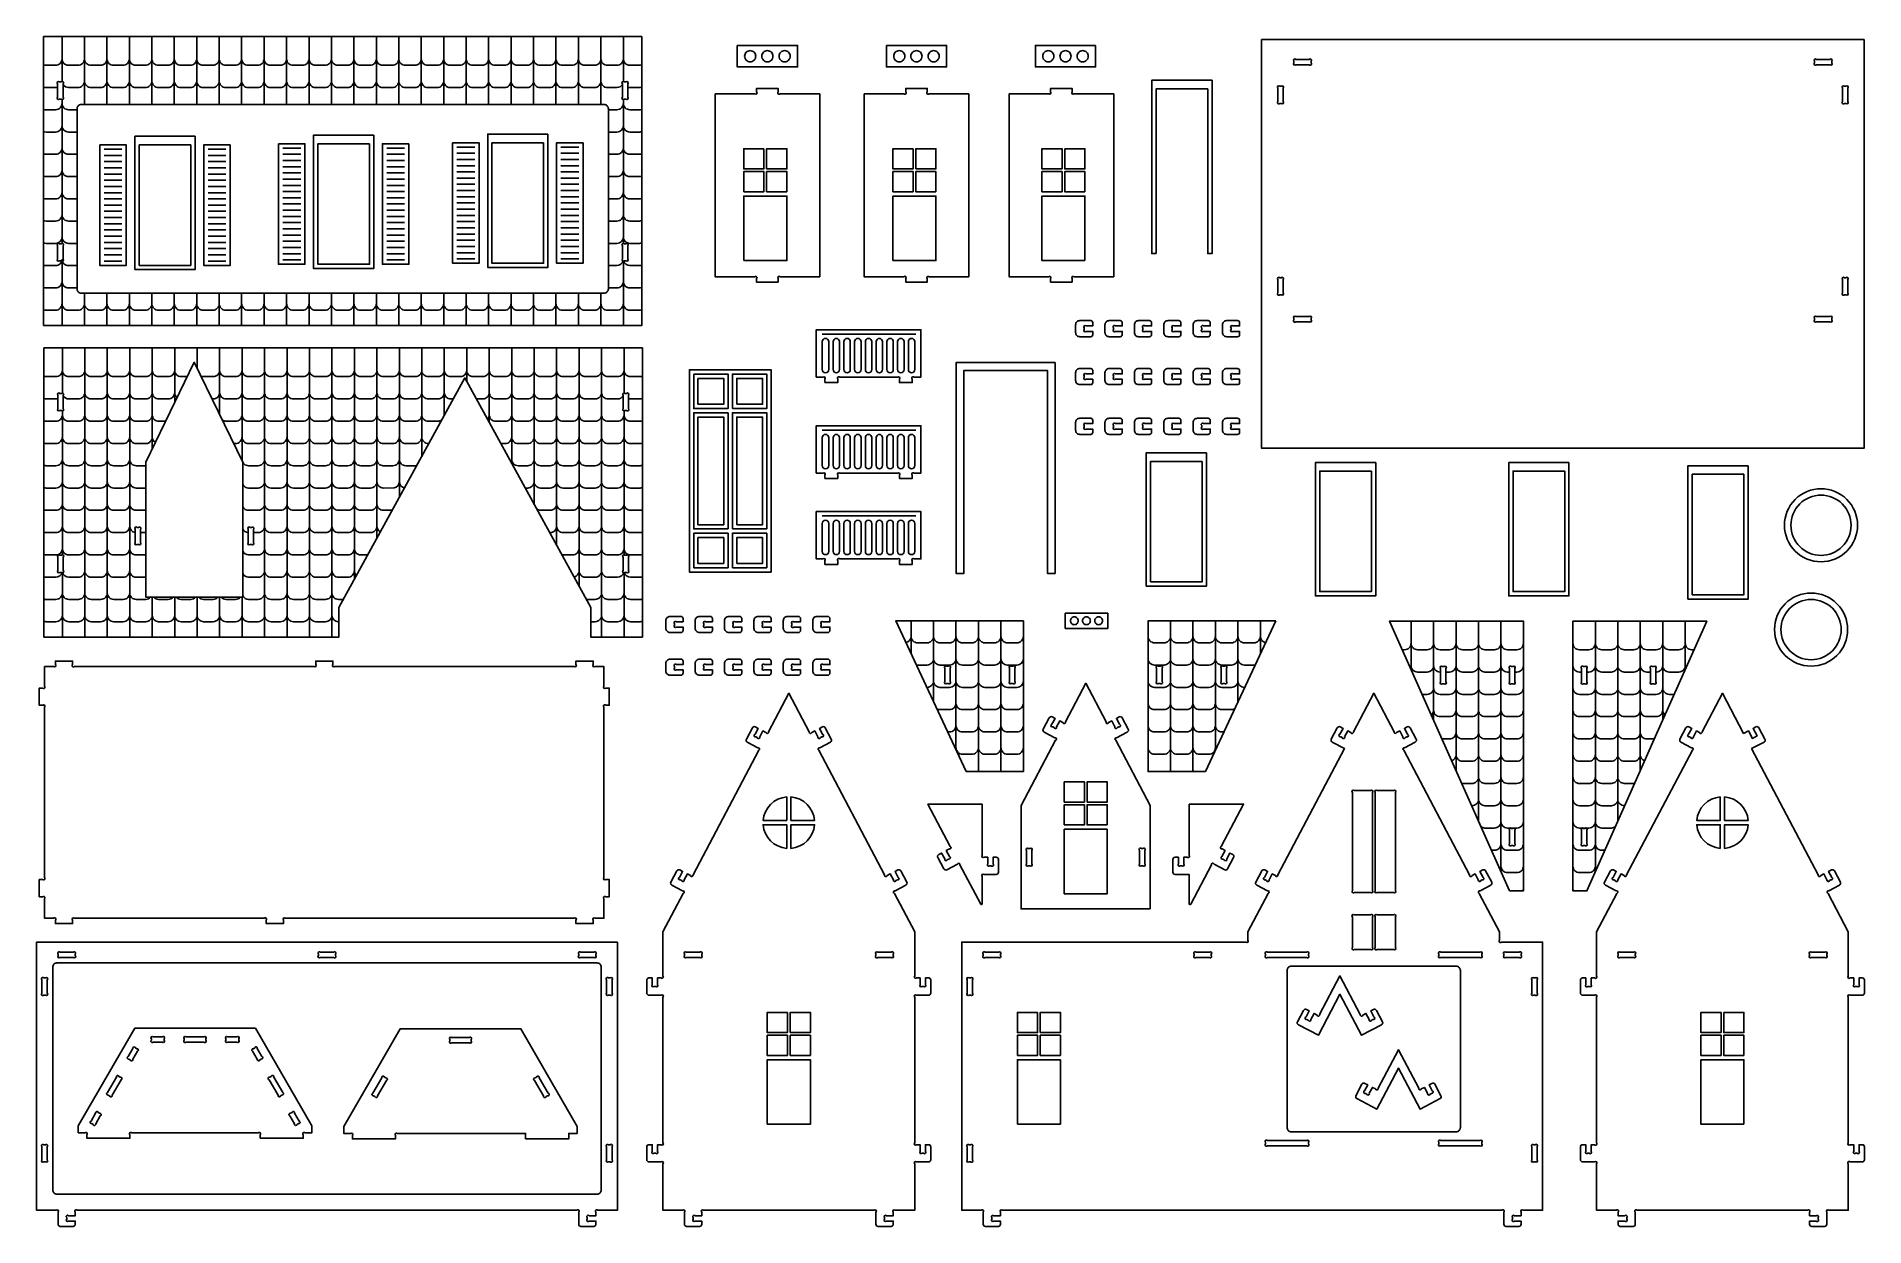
# Model space of a CAD drawing. Extents: x -24.3 to 60.7, y -17.3 to 38.
import ezdxf

# ---------------------------------------------------------------- set-up
doc = ezdxf.new("R2010")
doc.units = 0
doc.header["$MEASUREMENT"] = 0
doc.layers.add('LAYER1', color=18, linetype='CONTINUOUS')

msp = doc.modelspace()

# ---------------------------------------------------------------- linework, layer by layer
at = {"layer": 'LAYER1'}
for points in [[(-23.973, 24.544), (-23.973, 37.979), (3.827, 37.979), (3.827, 24.544)], [(8.269, 37.565), (11.069, 37.565), (11.069, 36.565), (8.269, 36.565)], [(15.197, 37.565), (17.997, 37.565), (17.997, 36.565), (15.197, 36.565)], [(24.925, 37.565), (22.125, 37.565), (22.125, 36.565), (24.925, 36.565)], [(60.643, 37.839), (60.643, 18.839), (32.643, 18.839), (32.643, 37.839)], [(27.736, 27.893), (27.736, 35.546), (30.136, 35.546), (30.136, 27.893), (30.336, 27.893), (30.336, 35.946), (27.536, 35.946), (27.536, 27.893)], [(-16.932, 33.343), (-19.732, 33.343), (-19.732, 27.143), (-16.932, 27.143)], [(-8.626, 33.395), (-11.426, 33.395), (-11.426, 27.195), (-8.626, 27.195)], [(-0.533, 33.443), (-3.333, 33.443), (-3.333, 27.243), (-0.533, 27.243)], [(-21.364, 32.943), (-20.132, 32.943), (-20.132, 27.343), (-21.364, 27.343)], [(-17.132, 32.943), (-19.532, 32.943), (-19.532, 27.343), (-17.132, 27.343)], [(-15.299, 32.943), (-16.532, 32.943), (-16.532, 27.343), (-15.299, 27.343)], [(-13.059, 32.995), (-11.826, 32.995), (-11.826, 27.395), (-13.059, 27.395)], [(-8.826, 32.995), (-11.226, 32.995), (-11.226, 27.395), (-8.826, 27.395)], [(-6.994, 32.995), (-8.226, 32.995), (-8.226, 27.395), (-6.994, 27.395)], [(-4.965, 33.043), (-3.733, 33.043), (-3.733, 27.443), (-4.965, 27.443)], [(-0.733, 33.043), (-3.133, 33.043), (-3.133, 27.443), (-0.733, 27.443)], [(1.1, 33.043), (-0.133, 33.043), (-0.133, 27.443), (1.1, 27.443)], [(9.509, 32.765), (8.572, 32.765), (8.572, 31.827), (9.509, 31.827)], [(9.634, 31.827), (9.634, 32.765), (10.572, 32.765), (10.572, 31.827)], [(16.438, 32.765), (15.5, 32.765), (15.5, 31.827), (16.438, 31.827)], [(16.563, 31.827), (16.563, 32.765), (17.5, 32.765), (17.5, 31.827)], [(23.366, 31.827), (23.366, 32.765), (22.428, 32.765), (22.428, 31.827)], [(23.491, 32.765), (24.428, 32.765), (24.428, 31.827), (23.491, 31.827)], [(8.572, 30.765), (8.572, 31.702), (9.509, 31.702), (9.509, 30.765)], [(10.572, 30.765), (9.634, 30.765), (9.634, 31.702), (10.572, 31.702)], [(15.5, 30.765), (15.5, 31.702), (16.438, 31.702), (16.438, 30.765)], [(17.5, 30.765), (16.563, 30.765), (16.563, 31.702), (17.5, 31.702)], [(22.428, 30.765), (23.366, 30.765), (23.366, 31.702), (22.428, 31.702)], [(24.428, 30.765), (24.428, 31.702), (23.491, 31.702), (23.491, 30.765)], [(8.572, 27.565), (10.572, 27.565), (10.572, 30.565), (8.572, 30.565)], [(15.5, 27.565), (17.5, 27.565), (17.5, 30.565), (15.5, 30.565)], [(24.428, 27.565), (22.428, 27.565), (22.428, 30.565), (24.428, 30.565)], [(-10.252, 11.43), (-10.252, 10.061), (-23.959, 10.061), (-23.959, 23.503), (3.858, 23.503), (3.858, 10.061), (1.457, 10.061), (1.457, 11.43), (-4.397, 22.109)], [(-14.719, 18.195), (-14.719, 11.913), (-19.222, 11.913), (-19.222, 18.195), (-16.971, 22.838)], [(9.842, 13.087), (6.042, 13.087), (6.042, 22.487), (9.842, 22.487)], [(6.242, 22.287), (6.242, 20.687), (7.842, 20.687), (7.842, 22.287)], [(8.042, 20.687), (8.042, 22.287), (9.642, 22.287), (9.642, 20.687)], [(23.042, 13.022), (23.042, 22.822), (18.442, 22.822), (18.442, 13.022), (18.802, 13.022), (18.802, 22.462), (22.682, 22.462), (22.682, 13.022)], [(6.442, 22.087), (6.442, 20.887), (7.642, 20.887), (7.642, 22.087)], [(8.242, 20.887), (8.242, 22.087), (9.442, 22.087), (9.442, 20.887)], [(8.042, 15.087), (9.642, 15.087), (9.642, 20.487), (8.042, 20.487)], [(6.442, 15.287), (6.442, 20.287), (7.642, 20.287), (7.642, 15.287)], [(8.242, 15.287), (9.442, 15.287), (9.442, 20.287), (8.242, 20.287)], [(30.081, 18.631), (27.281, 18.631), (27.281, 12.431), (30.081, 12.431)], [(29.881, 18.231), (27.481, 18.231), (27.481, 12.631), (29.881, 12.631)], [(37.943, 18.176), (35.143, 18.176), (35.143, 11.976), (37.943, 11.976)], [(46.929, 18.176), (44.129, 18.176), (44.129, 11.976), (46.929, 11.976)], [(55.258, 18.028), (52.458, 18.028), (52.458, 11.828), (55.258, 11.828)], [(37.743, 17.776), (35.343, 17.776), (35.343, 12.176), (37.743, 12.176)], [(46.729, 17.776), (44.329, 17.776), (44.329, 12.176), (46.729, 12.176)], [(55.058, 17.628), (52.658, 17.628), (52.658, 12.028), (55.058, 12.028)], [(6.242, 14.887), (7.842, 14.887), (7.842, 13.287), (6.242, 13.287)], [(6.442, 14.687), (7.642, 14.687), (7.642, 13.487), (6.442, 13.487)], [(8.042, 13.287), (9.642, 13.287), (9.642, 14.887), (8.042, 14.887)], [(8.242, 13.487), (9.442, 13.487), (9.442, 14.687), (8.242, 14.687)], [(23.512, 11.171), (25.486, 11.171), (25.486, 10.466), (23.512, 10.466)], [(18.903, 3.809), (21.168, 3.809), (21.568, 3.809), (21.568, 10.813), (15.635, 10.813)], [(33.295, 10.813), (30.027, 3.809), (27.762, 3.809), (27.362, 3.809), (27.362, 10.813)], [(44.161, -1.741), (38.589, 10.807), (44.811, 10.807), (44.811, -1.741)], [(50.831, 5.173), (53.332, 10.807), (47.11, 10.807), (47.11, -1.741), (47.761, -1.741), (50.425, 4.258)], [(24.403, 3.329), (23.465, 3.329), (23.465, 2.391), (24.403, 2.391)], [(24.528, 2.391), (24.528, 3.329), (25.466, 3.329), (25.466, 2.391)], [(23.465, 1.328), (23.465, 2.266), (24.403, 2.266), (24.403, 1.328)], [(25.466, 1.328), (24.528, 1.328), (24.528, 2.266), (25.466, 2.266)], [(23.465, -1.874), (25.466, -1.874), (25.466, 1.128), (23.465, 1.128)], [(10.602, -7.386), (9.665, -7.386), (9.665, -8.324), (10.602, -8.324)], [(10.727, -8.324), (10.727, -7.386), (11.665, -7.386), (11.665, -8.324)], [(22.225, -7.386), (21.287, -7.386), (21.287, -8.324), (22.225, -8.324)], [(22.35, -8.324), (22.35, -7.386), (23.287, -7.386), (23.287, -8.324)], [(53.999, -8.324), (53.999, -7.386), (53.061, -7.386), (53.061, -8.324)], [(54.124, -7.386), (55.061, -7.386), (55.061, -8.324), (54.124, -8.324)], [(9.665, -9.386), (9.665, -8.449), (10.602, -8.449), (10.602, -9.386)], [(11.665, -9.386), (10.727, -9.386), (10.727, -8.449), (11.665, -8.449)], [(21.287, -9.386), (21.287, -8.449), (22.225, -8.449), (22.225, -9.386)], [(23.287, -9.386), (22.35, -9.386), (22.35, -8.449), (23.287, -8.449)], [(53.061, -9.386), (53.999, -9.386), (53.999, -8.449), (53.061, -8.449)], [(55.061, -9.386), (55.061, -8.449), (54.124, -8.449), (54.124, -9.386)], [(9.665, -12.586), (11.665, -12.586), (11.665, -9.586), (9.665, -9.586)], [(21.287, -12.586), (23.287, -12.586), (23.287, -9.586), (21.287, -9.586)], [(55.061, -12.586), (53.061, -12.586), (53.061, -9.586), (55.061, -9.586)]]:
    msp.add_lwpolyline(points, close=True, dxfattribs=at)
for points in [[(-23.119, 37.979), (-23.119, 35.869)], [(-22.075, 34.819), (-22.075, 37.979)], [(-21.031, 37.979), (-21.031, 34.819)], [(-19.988, 34.819), (-19.988, 37.979)], [(-18.944, 37.979), (-18.944, 34.819)], [(-17.9, 34.819), (-17.9, 37.979)], [(-16.857, 37.979), (-16.857, 34.819)], [(-15.813, 34.819), (-15.813, 37.979)], [(-14.769, 37.979), (-14.769, 34.819)], [(-13.726, 34.819), (-13.726, 37.979)], [(-12.682, 37.979), (-12.682, 34.819)], [(-11.638, 34.819), (-11.638, 37.979)], [(-10.595, 37.979), (-10.595, 34.819)], [(-9.551, 34.819), (-9.551, 37.979)], [(-8.508, 37.979), (-8.508, 34.819)], [(-7.464, 34.819), (-7.464, 37.979)], [(-6.42, 37.979), (-6.42, 34.819)], [(-5.377, 34.819), (-5.377, 37.979)], [(-4.333, 37.979), (-4.333, 34.819)], [(-3.289, 34.819), (-3.289, 37.979)], [(-2.246, 37.979), (-2.246, 34.819)], [(-1.202, 34.819), (-1.202, 37.979)], [(-0.158, 37.979), (-0.158, 34.819)], [(0.885, 34.819), (0.885, 37.979)], [(1.929, 37.979), (1.929, 34.819)], [(2.973, 35.869), (2.973, 37.979)], [(-23.119, 35.069), (-23.119, 28.348)], [(2.973, 28.348), (2.973, 35.069)], [(-20.332, 32.743), (-21.164, 32.743)], [(-20.332, 32.454), (-21.164, 32.454)], [(-15.499, 32.743), (-16.332, 32.743)], [(-15.499, 32.454), (-16.332, 32.454)], [(-12.026, 32.795), (-12.859, 32.795)], [(-12.026, 32.506), (-12.859, 32.506)], [(-7.194, 32.795), (-8.026, 32.795)], [(-7.194, 32.506), (-8.026, 32.506)], [(-3.933, 32.843), (-4.765, 32.843)], [(-3.933, 32.554), (-4.765, 32.554)], [(0.9, 32.843), (0.067, 32.843)], [(0.9, 32.554), (0.067, 32.554)], [(-20.332, 32.165), (-21.164, 32.165)], [(-20.332, 31.876), (-21.164, 31.876)], [(-20.332, 31.587), (-21.164, 31.587)], [(-15.499, 32.165), (-16.332, 32.165)], [(-15.499, 31.876), (-16.332, 31.876)], [(-15.499, 31.587), (-16.332, 31.587)], [(-12.026, 32.217), (-12.859, 32.217)], [(-12.026, 31.928), (-12.859, 31.928)], [(-12.026, 31.639), (-12.859, 31.639)], [(-7.194, 32.217), (-8.026, 32.217)], [(-7.194, 31.928), (-8.026, 31.928)], [(-7.194, 31.639), (-8.026, 31.639)], [(-3.933, 32.265), (-4.765, 32.265)], [(-3.933, 31.976), (-4.765, 31.976)], [(-3.933, 31.687), (-4.765, 31.687)], [(0.9, 32.265), (0.067, 32.265)], [(0.9, 31.976), (0.067, 31.976)], [(0.9, 31.687), (0.067, 31.687)], [(-20.332, 31.298), (-21.164, 31.298)], [(-20.332, 31.01), (-21.164, 31.01)], [(-20.332, 30.721), (-21.164, 30.721)], [(-15.499, 31.298), (-16.332, 31.298)], [(-15.499, 31.01), (-16.332, 31.01)], [(-15.499, 30.721), (-16.332, 30.721)], [(-12.026, 31.35), (-12.859, 31.35)], [(-12.026, 31.061), (-12.859, 31.061)], [(-12.026, 30.772), (-12.859, 30.772)], [(-7.194, 31.35), (-8.026, 31.35)], [(-7.194, 31.061), (-8.026, 31.061)], [(-7.194, 30.772), (-8.026, 30.772)], [(-3.933, 31.398), (-4.765, 31.398)], [(-3.933, 31.109), (-4.765, 31.109)], [(-3.933, 30.82), (-4.765, 30.82)], [(0.9, 31.398), (0.067, 31.398)], [(0.9, 31.109), (0.067, 31.109)], [(0.9, 30.82), (0.067, 30.82)], [(-20.332, 30.432), (-21.164, 30.432)], [(-20.332, 30.143), (-21.164, 30.143)], [(-20.332, 29.854), (-21.164, 29.854)], [(-15.499, 30.432), (-16.332, 30.432)], [(-15.499, 30.143), (-16.332, 30.143)], [(-15.499, 29.854), (-16.332, 29.854)], [(-12.026, 30.483), (-12.859, 30.483)], [(-12.026, 30.195), (-12.859, 30.195)], [(-12.026, 29.906), (-12.859, 29.906)], [(-7.194, 30.483), (-8.026, 30.483)], [(-7.194, 30.195), (-8.026, 30.195)], [(-7.194, 29.906), (-8.026, 29.906)], [(-3.933, 30.531), (-4.765, 30.531)], [(-3.933, 30.243), (-4.765, 30.243)], [(-3.933, 29.954), (-4.765, 29.954)], [(0.9, 30.531), (0.067, 30.531)], [(0.9, 30.243), (0.067, 30.243)], [(0.9, 29.954), (0.067, 29.954)], [(-20.332, 29.565), (-21.164, 29.565)], [(-20.332, 29.276), (-21.164, 29.276)], [(-20.332, 28.987), (-21.164, 28.987)], [(-15.499, 29.565), (-16.332, 29.565)], [(-15.499, 29.276), (-16.332, 29.276)], [(-15.499, 28.987), (-16.332, 28.987)], [(-12.026, 29.617), (-12.859, 29.617)], [(-12.026, 29.328), (-12.859, 29.328)], [(-12.026, 29.039), (-12.859, 29.039)], [(-7.194, 29.617), (-8.026, 29.617)], [(-7.194, 29.328), (-8.026, 29.328)], [(-7.194, 29.039), (-8.026, 29.039)], [(-3.933, 29.665), (-4.765, 29.665)], [(-3.933, 29.376), (-4.765, 29.376)], [(-3.933, 29.087), (-4.765, 29.087)], [(0.9, 29.665), (0.067, 29.665)], [(0.9, 29.376), (0.067, 29.376)], [(0.9, 29.087), (0.067, 29.087)], [(-20.332, 28.698), (-21.164, 28.698)], [(-20.332, 28.41), (-21.164, 28.41)], [(-20.332, 28.121), (-21.164, 28.121)], [(-15.499, 28.698), (-16.332, 28.698)], [(-15.499, 28.41), (-16.332, 28.41)], [(-15.499, 28.121), (-16.332, 28.121)], [(-12.026, 28.75), (-12.859, 28.75)], [(-12.026, 28.461), (-12.859, 28.461)], [(-12.026, 28.172), (-12.859, 28.172)], [(-7.194, 28.75), (-8.026, 28.75)], [(-7.194, 28.461), (-8.026, 28.461)], [(-7.194, 28.172), (-8.026, 28.172)], [(-3.933, 28.798), (-4.765, 28.798)], [(-3.933, 28.509), (-4.765, 28.509)], [(-3.933, 28.22), (-4.765, 28.22)], [(0.9, 28.798), (0.067, 28.798)], [(0.9, 28.509), (0.067, 28.509)], [(0.9, 28.22), (0.067, 28.22)], [(-23.119, 27.629), (-23.119, 24.544)], [(-20.332, 27.832), (-21.164, 27.832)], [(-20.332, 27.543), (-21.164, 27.543)], [(-15.499, 27.832), (-16.332, 27.832)], [(-15.499, 27.543), (-16.332, 27.543)], [(-12.026, 27.883), (-12.859, 27.883)], [(-12.026, 27.595), (-12.859, 27.595)], [(-7.194, 27.883), (-8.026, 27.883)], [(-7.194, 27.595), (-8.026, 27.595)], [(-3.933, 27.931), (-4.765, 27.931)], [(-3.933, 27.643), (-4.765, 27.643)], [(0.9, 27.931), (0.067, 27.931)], [(0.9, 27.643), (0.067, 27.643)], [(2.973, 24.544), (2.973, 27.548)], [(-22.075, 24.544), (-22.075, 26.049)], [(-21.031, 26.049), (-21.031, 24.544)], [(-19.988, 24.544), (-19.988, 26.049)], [(-18.944, 26.049), (-18.944, 24.544)], [(-17.9, 24.544), (-17.9, 26.049)], [(-16.857, 26.049), (-16.857, 24.544)], [(-15.813, 24.544), (-15.813, 26.049)], [(-14.769, 26.049), (-14.769, 24.544)], [(-13.726, 24.544), (-13.726, 26.049)], [(-12.682, 26.049), (-12.682, 24.544)], [(-11.638, 24.544), (-11.638, 26.049)], [(-10.595, 26.049), (-10.595, 24.544)], [(-9.551, 24.544), (-9.551, 26.049)], [(-8.508, 26.049), (-8.508, 24.544)], [(-7.464, 24.544), (-7.464, 26.049)], [(-6.42, 26.049), (-6.42, 24.544)], [(-5.377, 24.544), (-5.377, 26.049)], [(-4.333, 26.049), (-4.333, 24.544)], [(-3.289, 24.544), (-3.289, 26.049)], [(-2.246, 26.049), (-2.246, 24.544)], [(-1.202, 24.544), (-1.202, 26.049)], [(-0.158, 26.049), (-0.158, 24.544)], [(0.885, 24.544), (0.885, 26.049)], [(1.929, 26.049), (1.929, 24.544)], [(12.214, 24.146), (16.57, 24.146)], [(-16.839, 23.503), (-16.839, 22.566)], [(-16.839, 23.503), (-16.839, 22.566)], [(-4.307, 22.468), (-4.307, 21.943)], [(-4.307, 22.468), (-4.307, 21.943)], [(-23.104, 21.432), (-23.104, 21.392)], [(-23.104, 21.432), (-23.104, 21.392)], [(-17.883, 20.957), (-17.883, 21.432)], [(-17.883, 20.957), (-17.883, 21.432)], [(-17.883, 20.957), (-17.883, 21.432)], [(-15.794, 20.412), (-15.794, 21.432)], [(-15.794, 20.412), (-15.794, 21.432)], [(3.003, 21.392), (3.003, 21.432)], [(3.003, 21.392), (3.003, 21.432)], [(-5.351, 20.37), (-5.351, 20.396)], [(-5.351, 20.37), (-5.351, 20.396)], [(-3.262, 20.038), (-3.262, 20.396)], [(-3.262, 20.038), (-3.262, 20.396)], [(7.842, 15.087), (6.242, 15.087), (6.242, 20.487), (7.842, 20.487)], [(7.842, 15.087), (7.842, 20.487)], [(12.214, 19.684), (16.57, 19.684)], [(-18.927, 19.361), (-18.927, 18.803)], [(-6.395, 19.361), (-6.395, 18.465)], [(-6.395, 19.361), (-6.395, 18.465)], [(-14.75, 18.325), (-14.75, 18.258)], [(-14.75, 18.325), (-14.75, 18.258)], [(-7.44, 18.088), (-7.44, 18.325)], [(-7.44, 18.088), (-7.44, 18.325)], [(-7.44, 16.56), (-7.44, 18.325)], [(-2.218, 18.325), (-2.218, 18.133)], [(-2.218, 18.325), (-2.218, 18.133)], [(-7.44, 16.56), (-7.44, 17.138)], [(-1.174, 16.228), (-1.174, 16.254)], [(-1.174, 16.228), (-1.174, 16.254)], [(12.214, 15.693), (16.57, 15.693)], [(-8.484, 15.218), (-8.484, 14.655)], [(-8.484, 15.218), (-8.484, 14.655)], [(-0.129, 15.218), (-0.129, 14.323)], [(-0.129, 15.218), (-0.129, 14.323)], [(-23.104, 14.182), (-23.104, 13.867)], [(-23.104, 14.182), (-23.104, 13.867)], [(3.003, 13.867), (3.003, 14.182)], [(3.003, 13.867), (3.003, 14.182)], [(-9.528, 12.75), (-9.528, 13.147)], [(-9.528, 12.75), (-9.528, 13.147)], [(0.915, 12.418), (0.915, 13.147)], [(0.915, 12.418), (0.915, 13.147)], [(-23.104, 11.075), (-23.104, 10.061)], [(-23.104, 11.075), (-23.104, 10.061)], [(-22.06, 10.061), (-22.06, 11.075)], [(-22.06, 10.061), (-22.06, 11.075)], [(-21.016, 11.075), (-21.016, 10.061)], [(-21.016, 11.075), (-21.016, 10.061)], [(-19.971, 10.061), (-19.971, 11.075)], [(-19.971, 10.061), (-19.971, 11.075)], [(-18.927, 11.075), (-18.927, 10.061)], [(-18.927, 11.075), (-18.927, 10.061)], [(-17.883, 10.061), (-17.883, 11.075)], [(-17.883, 10.061), (-17.883, 11.075)], [(-16.839, 10.061), (-16.839, 11.075)], [(-15.794, 10.061), (-15.794, 11.075)], [(-15.794, 10.061), (-15.794, 11.075)], [(-15.794, 10.061), (-15.794, 11.075)], [(-15.794, 10.061), (-15.794, 11.075)], [(-14.75, 11.075), (-14.75, 10.061)], [(-14.75, 11.075), (-14.75, 10.061)], [(-13.706, 10.061), (-13.706, 11.075)], [(-13.706, 10.061), (-13.706, 11.075)], [(-12.661, 11.075), (-12.661, 10.061)], [(-12.661, 11.075), (-12.661, 10.061)], [(-11.617, 10.061), (-11.617, 11.075)], [(-11.617, 10.061), (-11.617, 11.075)], [(-10.573, 11.075), (-10.573, 10.061)], [(-10.573, 11.075), (-10.573, 10.061)], [(1.959, 11.075), (1.959, 10.061)], [(1.959, 11.075), (1.959, 10.061)], [(3.003, 10.061), (3.003, 11.075)], [(3.003, 10.061), (3.003, 11.075)], [(16.347, 9.288), (16.347, 10.096)], [(32.584, 9.288), (32.584, 10.096)], [(20.918, 8.614), (20.918, 7.99)], [(21.08, 8.702), (21.006, 8.702)], [(21.168, 8.614), (21.168, 7.99)], [(27.762, 7.99), (27.762, 8.614)], [(27.924, 8.702), (27.851, 8.702)], [(28.012, 7.99), (28.012, 8.614)], [(39.59, 8.554), (39.59, 8.736)], [(39.59, 8.554), (39.59, 8.736)], [(52.332, 8.554), (52.332, 8.736)], [(52.332, 8.554), (52.332, 8.736)], [(17.391, 8.025), (17.391, 7.049)], [(17.391, 8.025), (17.391, 7.049)], [(21.08, 7.901), (21.006, 7.901)], [(27.851, 7.901), (27.924, 7.901)], [(31.539, 8.025), (31.539, 7.049)], [(31.539, 8.025), (31.539, 7.049)], [(40.634, 6.664), (40.634, 6.202)], [(40.634, 6.664), (40.634, 6.202)], [(51.288, 6.664), (51.288, 6.202)], [(51.288, 6.664), (51.288, 6.202)], [(18.435, 4.811), (18.435, 4.918)], [(18.435, 4.811), (18.435, 4.918)], [(30.495, 4.811), (30.495, 4.918)], [(30.495, 4.811), (30.495, 4.918)], [(41.678, 3.85), (41.678, 4.593)], [(41.678, 3.85), (41.678, 4.593)], [(50.243, 3.85), (50.243, 4.593)], [(50.243, 3.85), (50.243, 4.593)], [(42.723, 2.522), (42.723, 1.498)], [(42.723, 2.522), (42.723, 1.498)], [(49.199, 2.522), (49.199, 1.498)], [(49.199, 2.522), (49.199, 1.498)], [(43.767, -0.854), (43.767, -0.585)], [(43.767, -0.854), (43.767, -0.585)], [(48.155, -0.854), (48.155, -0.585)], [(48.155, -0.854), (48.155, -0.585)], [(44.811, -1.621), (44.811, -1.741)], [(47.11, -1.621), (47.11, -1.741)]]:
    msp.add_lwpolyline(points, dxfattribs=at)
for points in [[(-23.119, 36.944, -0.414214), (-23.419, 36.644), (-23.862, 36.644, -0.094829), (-23.973, 36.665)], [(-23.119, 36.944, 0.414214), (-22.819, 36.644), (-22.375, 36.644, 0.414214), (-22.075, 36.944)], [(-21.031, 36.944, -0.414214), (-21.331, 36.644), (-21.775, 36.644, -0.414214), (-22.075, 36.944)], [(-21.031, 36.944, 0.414214), (-20.731, 36.644), (-20.288, 36.644, 0.414214), (-19.988, 36.944)], [(-18.944, 36.944, -0.414214), (-19.244, 36.644), (-19.688, 36.644, -0.414214), (-19.988, 36.944)], [(-18.944, 36.944, 0.414214), (-18.644, 36.644), (-18.2, 36.644, 0.414214), (-17.9, 36.944)], [(-16.857, 36.944, -0.414214), (-17.157, 36.644), (-17.6, 36.644, -0.414214), (-17.9, 36.944)], [(-16.857, 36.944, 0.414214), (-16.557, 36.644), (-16.113, 36.644, 0.414214), (-15.813, 36.944)], [(-14.769, 36.944, -0.414214), (-15.069, 36.644), (-15.513, 36.644, -0.414214), (-15.813, 36.944)], [(-14.769, 36.944, 0.414214), (-14.469, 36.644), (-14.026, 36.644, 0.414214), (-13.726, 36.944)], [(-12.682, 36.944, -0.414214), (-12.982, 36.644), (-13.426, 36.644, -0.414214), (-13.726, 36.944)], [(-12.682, 36.944, 0.414214), (-12.382, 36.644), (-11.938, 36.644, 0.414214), (-11.638, 36.944)], [(-10.595, 36.944, -0.414214), (-10.895, 36.644), (-11.338, 36.644, -0.414214), (-11.638, 36.944)], [(-10.595, 36.944, 0.414214), (-10.295, 36.644), (-9.851, 36.644, 0.414214), (-9.551, 36.944)], [(-8.508, 36.944, -0.414214), (-8.808, 36.644), (-9.251, 36.644, -0.414214), (-9.551, 36.944)], [(-8.508, 36.944, 0.414214), (-8.208, 36.644), (-7.764, 36.644, 0.414214), (-7.464, 36.944)], [(-6.42, 36.944, -0.414214), (-6.72, 36.644), (-7.164, 36.644, -0.414214), (-7.464, 36.944)], [(-6.42, 36.944, 0.414214), (-6.12, 36.644), (-5.677, 36.644, 0.414214), (-5.377, 36.944)], [(-4.333, 36.944, -0.414214), (-4.633, 36.644), (-5.077, 36.644, -0.414214), (-5.377, 36.944)], [(-4.333, 36.944, 0.414214), (-4.033, 36.644), (-3.589, 36.644, 0.414214), (-3.289, 36.944)], [(-2.246, 36.944, -0.414214), (-2.546, 36.644), (-2.989, 36.644, -0.414214), (-3.289, 36.944)], [(-2.246, 36.944, 0.414214), (-1.946, 36.644), (-1.502, 36.644, 0.414214), (-1.202, 36.944)], [(-0.158, 36.944, -0.414214), (-0.458, 36.644), (-0.902, 36.644, -0.414214), (-1.202, 36.944)], [(-0.158, 36.944, 0.414214), (0.142, 36.644), (0.585, 36.644, 0.414214), (0.885, 36.944)], [(1.929, 36.944, -0.414214), (1.629, 36.644), (1.185, 36.644, -0.414214), (0.885, 36.944)], [(1.929, 36.944, 0.414214), (2.229, 36.644), (2.673, 36.644, 0.414214), (2.973, 36.944)], [(3.827, 36.665, -0.094829), (3.716, 36.644), (3.273, 36.644, -0.414214), (2.973, 36.944)], [(-23.119, 35.909, -0.033199), (-23.121, 35.869)], [(-23.119, 35.909, 0.033199), (-23.116, 35.869)], [(-23.073, 35.75, 0.258622), (-22.819, 35.609), (-22.375, 35.609, 0.414214), (-22.075, 35.909)], [(-21.031, 35.909, -0.414214), (-21.331, 35.609), (-21.775, 35.609, -0.414214), (-22.075, 35.909)], [(-21.031, 35.909, 0.414214), (-20.731, 35.609), (-20.288, 35.609, 0.414214), (-19.988, 35.909)], [(-18.944, 35.909, -0.414214), (-19.244, 35.609), (-19.688, 35.609, -0.414214), (-19.988, 35.909)], [(-18.944, 35.909, 0.414214), (-18.644, 35.609), (-18.2, 35.609, 0.414214), (-17.9, 35.909)], [(-16.857, 35.909, -0.414214), (-17.157, 35.609), (-17.6, 35.609, -0.414214), (-17.9, 35.909)], [(-16.857, 35.909, 0.414214), (-16.557, 35.609), (-16.113, 35.609, 0.414214), (-15.813, 35.909)], [(-14.769, 35.909, -0.414214), (-15.069, 35.609), (-15.513, 35.609, -0.414214), (-15.813, 35.909)], [(-14.769, 35.909, 0.414214), (-14.469, 35.609), (-14.026, 35.609, 0.414214), (-13.726, 35.909)], [(-12.682, 35.909, -0.414214), (-12.982, 35.609), (-13.426, 35.609, -0.414214), (-13.726, 35.909)], [(-12.682, 35.909, 0.414214), (-12.382, 35.609), (-11.938, 35.609, 0.414214), (-11.638, 35.909)], [(-10.595, 35.909, -0.414214), (-10.895, 35.609), (-11.338, 35.609, -0.414214), (-11.638, 35.909)], [(-10.595, 35.909, 0.414214), (-10.295, 35.609), (-9.851, 35.609, 0.414214), (-9.551, 35.909)], [(-8.508, 35.909, -0.414214), (-8.808, 35.609), (-9.251, 35.609, -0.414214), (-9.551, 35.909)], [(-8.508, 35.909, 0.414214), (-8.208, 35.609), (-7.764, 35.609, 0.414214), (-7.464, 35.909)], [(-6.42, 35.909, -0.414214), (-6.72, 35.609), (-7.164, 35.609, -0.414214), (-7.464, 35.909)], [(-6.42, 35.909, 0.414214), (-6.12, 35.609), (-5.677, 35.609, 0.414214), (-5.377, 35.909)], [(-4.333, 35.909, -0.414214), (-4.633, 35.609), (-5.077, 35.609, -0.414214), (-5.377, 35.909)], [(-4.333, 35.909, 0.414214), (-4.033, 35.609), (-3.589, 35.609, 0.414214), (-3.289, 35.909)], [(-2.246, 35.909, -0.414214), (-2.546, 35.609), (-2.989, 35.609, -0.414214), (-3.289, 35.909)], [(-2.246, 35.909, 0.414214), (-1.946, 35.609), (-1.502, 35.609, 0.414214), (-1.202, 35.909)], [(-0.158, 35.909, -0.414214), (-0.458, 35.609), (-0.902, 35.609, -0.414214), (-1.202, 35.909)], [(-0.158, 35.909, 0.414214), (0.142, 35.609), (0.585, 35.609, 0.414214), (0.885, 35.909)], [(1.929, 35.909, -0.414214), (1.629, 35.609), (1.185, 35.609, -0.414214), (0.885, 35.909)], [(1.929, 35.909, 0.414214), (2.229, 35.609), (2.673, 35.609, 0.258622), (2.927, 35.75)], [(2.97, 35.869, 0.033199), (2.973, 35.909)], [(2.975, 35.869, -0.033199), (2.973, 35.909)], [(-23.323, 35.624, -0.081244), (-23.419, 35.609), (-23.862, 35.609, -0.094829), (-23.973, 35.63)], [(-23.119, 34.874, -0.414214), (-23.419, 34.574), (-23.862, 34.574, -0.094829), (-23.973, 34.595)], [(-23.119, 34.874, 0.414214), (-22.819, 34.574), (-22.423, 34.574)], [(-22.08, 34.819, 0.045878), (-22.075, 34.874)], [(-22.07, 34.819, -0.045878), (-22.075, 34.874)], [(-21.031, 34.874, -0.045878), (-21.036, 34.819)], [(-21.031, 34.874, 0.045878), (-21.026, 34.819)], [(-19.993, 34.819, 0.045878), (-19.988, 34.874)], [(-19.983, 34.819, -0.045878), (-19.988, 34.874)], [(-18.944, 34.874, -0.045878), (-18.949, 34.819)], [(-18.944, 34.874, 0.045878), (-18.939, 34.819)], [(-17.905, 34.819, 0.045878), (-17.9, 34.874)], [(-17.895, 34.819, -0.045878), (-17.9, 34.874)], [(-16.857, 34.874, -0.045878), (-16.862, 34.819)], [(-16.857, 34.874, 0.045878), (-16.852, 34.819)], [(-15.818, 34.819, 0.045878), (-15.813, 34.874)], [(-15.808, 34.819, -0.045878), (-15.813, 34.874)], [(-14.769, 34.874, -0.045878), (-14.774, 34.819)], [(-14.769, 34.874, 0.045878), (-14.764, 34.819)], [(-13.731, 34.819, 0.045878), (-13.726, 34.874)], [(-13.721, 34.819, -0.045878), (-13.726, 34.874)], [(-12.682, 34.874, -0.045878), (-12.687, 34.819)], [(-12.682, 34.874, 0.045878), (-12.677, 34.819)], [(-11.643, 34.819, 0.045878), (-11.638, 34.874)], [(-11.633, 34.819, -0.045878), (-11.638, 34.874)], [(-10.595, 34.874, -0.045878), (-10.6, 34.819)], [(-10.595, 34.874, 0.045878), (-10.59, 34.819)], [(-9.556, 34.819, 0.045878), (-9.551, 34.874)], [(-9.546, 34.819, -0.045878), (-9.551, 34.874)], [(-8.508, 34.874, -0.045878), (-8.513, 34.819)], [(-8.508, 34.874, 0.045878), (-8.502, 34.819)], [(-7.469, 34.819, 0.045878), (-7.464, 34.874)], [(-7.459, 34.819, -0.045878), (-7.464, 34.874)], [(-6.42, 34.874, -0.045878), (-6.425, 34.819)], [(-6.42, 34.874, 0.045878), (-6.415, 34.819)], [(-5.382, 34.819, 0.045878), (-5.377, 34.874)], [(-5.372, 34.819, -0.045878), (-5.377, 34.874)], [(-4.333, 34.874, -0.045878), (-4.338, 34.819)], [(-4.333, 34.874, 0.045878), (-4.328, 34.819)], [(-3.294, 34.819, 0.045878), (-3.289, 34.874)], [(-3.284, 34.819, -0.045878), (-3.289, 34.874)], [(-2.246, 34.874, -0.045878), (-2.251, 34.819)], [(-2.246, 34.874, 0.045878), (-2.241, 34.819)], [(-1.207, 34.819, 0.045878), (-1.202, 34.874)], [(-1.197, 34.819, -0.045878), (-1.202, 34.874)], [(-0.158, 34.874, -0.045878), (-0.163, 34.819)], [(-0.158, 34.874, 0.045878), (-0.153, 34.819)], [(0.88, 34.819, 0.045878), (0.885, 34.874)], [(0.89, 34.819, -0.045878), (0.885, 34.874)], [(1.929, 34.874, -0.045878), (1.924, 34.819)], [(1.929, 34.874, 0.045878), (1.934, 34.819)], [(2.277, 34.574), (2.673, 34.574, 0.414214), (2.973, 34.874)], [(3.827, 34.595, -0.094829), (3.716, 34.574), (3.273, 34.574, -0.414214), (2.973, 34.874)], [(3.827, 35.63, -0.094829), (3.716, 35.609), (3.273, 35.609, -0.081244), (3.177, 35.624)], [(-23.119, 33.839, -0.414214), (-23.419, 33.539), (-23.862, 33.539, -0.094829), (-23.973, 33.56)], [(-23.119, 33.839, 0.414214), (-22.819, 33.539), (-22.423, 33.539)], [(2.277, 33.539), (2.673, 33.539, 0.414214), (2.973, 33.839)], [(3.827, 33.56, -0.094829), (3.716, 33.539), (3.273, 33.539, -0.414214), (2.973, 33.839)], [(-23.119, 32.804, -0.414214), (-23.419, 32.504), (-23.862, 32.504, -0.094829), (-23.973, 32.525)], [(-23.119, 32.804, 0.414214), (-22.819, 32.504), (-22.423, 32.504)], [(2.277, 32.504), (2.673, 32.504, 0.414214), (2.973, 32.804)], [(3.827, 32.525, -0.094829), (3.716, 32.504), (3.273, 32.504, -0.414214), (2.973, 32.804)], [(-23.119, 31.769, -0.414214), (-23.419, 31.469), (-23.862, 31.469, -0.094829), (-23.973, 31.49)], [(-23.119, 31.769, 0.414214), (-22.819, 31.469), (-22.423, 31.469)], [(2.277, 31.469), (2.673, 31.469, 0.414214), (2.973, 31.769)], [(3.827, 31.49, -0.094829), (3.716, 31.469), (3.273, 31.469, -0.414214), (2.973, 31.769)], [(-23.119, 30.734, -0.414214), (-23.419, 30.434), (-23.862, 30.434, -0.094829), (-23.973, 30.455)], [(-23.119, 30.734, 0.414214), (-22.819, 30.434), (-22.423, 30.434)], [(2.277, 30.434), (2.673, 30.434, 0.414214), (2.973, 30.734)], [(3.827, 30.455, -0.094829), (3.716, 30.434), (3.273, 30.434, -0.414214), (2.973, 30.734)], [(-23.119, 29.699, -0.414214), (-23.419, 29.399), (-23.862, 29.399, -0.094829), (-23.973, 29.42)], [(-23.119, 29.699, 0.414214), (-22.819, 29.399), (-22.423, 29.399)], [(2.277, 29.399), (2.673, 29.399, 0.414214), (2.973, 29.699)], [(3.827, 29.42, -0.094829), (3.716, 29.399), (3.273, 29.399, -0.414214), (2.973, 29.699)], [(-23.119, 28.664, -0.414214), (-23.419, 28.364), (-23.862, 28.364, -0.094829), (-23.973, 28.385)], [(-23.119, 28.664, 0.414214), (-22.819, 28.364), (-22.423, 28.364)], [(2.277, 28.364), (2.673, 28.364, 0.414214), (2.973, 28.664)], [(3.827, 28.385, -0.094829), (3.716, 28.364), (3.273, 28.364, -0.414214), (2.973, 28.664)], [(-23.119, 27.629, -0.414214), (-23.419, 27.329), (-23.862, 27.329, -0.094829), (-23.973, 27.35)], [(-23.119, 27.629, 0.414214), (-22.819, 27.329), (-22.423, 27.329)], [(2.277, 27.329), (2.673, 27.329, 0.336889), (2.962, 27.548)], [(3.827, 27.35, -0.094829), (3.716, 27.329), (3.273, 27.329, -0.336889), (2.984, 27.548)], [(-23.119, 26.594, -0.414214), (-23.419, 26.294), (-23.862, 26.294, -0.094829), (-23.973, 26.315)], [(-23.119, 26.594, 0.414214), (-22.819, 26.294), (-22.423, 26.294)], [(2.277, 26.294), (2.673, 26.294, 0.414214), (2.973, 26.594)], [(3.827, 26.315, -0.094829), (3.716, 26.294), (3.273, 26.294, -0.414214), (2.973, 26.594)], [(-23.119, 25.559, -0.414214), (-23.419, 25.259), (-23.862, 25.259, -0.094829), (-23.973, 25.28)], [(-23.119, 25.559, 0.414214), (-22.819, 25.259), (-22.375, 25.259, 0.414214), (-22.075, 25.559)], [(-21.031, 25.559, -0.414214), (-21.331, 25.259), (-21.775, 25.259, -0.414214), (-22.075, 25.559)], [(-21.031, 25.559, 0.414214), (-20.731, 25.259), (-20.288, 25.259, 0.414214), (-19.988, 25.559)], [(-18.944, 25.559, -0.414214), (-19.244, 25.259), (-19.688, 25.259, -0.414214), (-19.988, 25.559)], [(-18.944, 25.559, 0.414214), (-18.644, 25.259), (-18.2, 25.259, 0.414214), (-17.9, 25.559)], [(-16.857, 25.559, -0.414214), (-17.157, 25.259), (-17.6, 25.259, -0.414214), (-17.9, 25.559)], [(-16.857, 25.559, 0.414214), (-16.557, 25.259), (-16.113, 25.259, 0.414214), (-15.813, 25.559)], [(-14.769, 25.559, -0.414214), (-15.069, 25.259), (-15.513, 25.259, -0.414214), (-15.813, 25.559)], [(-14.769, 25.559, 0.414214), (-14.469, 25.259), (-14.026, 25.259, 0.414214), (-13.726, 25.559)], [(-12.682, 25.559, -0.414214), (-12.982, 25.259), (-13.426, 25.259, -0.414214), (-13.726, 25.559)], [(-12.682, 25.559, 0.414214), (-12.382, 25.259), (-11.938, 25.259, 0.414214), (-11.638, 25.559)], [(-10.595, 25.559, -0.414214), (-10.895, 25.259), (-11.338, 25.259, -0.414214), (-11.638, 25.559)], [(-10.595, 25.559, 0.414214), (-10.295, 25.259), (-9.851, 25.259, 0.414214), (-9.551, 25.559)], [(-8.508, 25.559, -0.414214), (-8.808, 25.259), (-9.251, 25.259, -0.414214), (-9.551, 25.559)], [(-8.508, 25.559, 0.414214), (-8.208, 25.259), (-7.764, 25.259, 0.414214), (-7.464, 25.559)], [(-6.42, 25.559, -0.414214), (-6.72, 25.259), (-7.164, 25.259, -0.414214), (-7.464, 25.559)], [(-6.42, 25.559, 0.414214), (-6.12, 25.259), (-5.677, 25.259, 0.414214), (-5.377, 25.559)], [(-4.333, 25.559, -0.414214), (-4.633, 25.259), (-5.077, 25.259, -0.414214), (-5.377, 25.559)], [(-4.333, 25.559, 0.414214), (-4.033, 25.259), (-3.589, 25.259, 0.414214), (-3.289, 25.559)], [(-2.246, 25.559, -0.414214), (-2.546, 25.259), (-2.989, 25.259, -0.414214), (-3.289, 25.559)], [(-2.246, 25.559, 0.414214), (-1.946, 25.259), (-1.502, 25.259, 0.414214), (-1.202, 25.559)], [(-0.158, 25.559, -0.414214), (-0.458, 25.259), (-0.902, 25.259, -0.414214), (-1.202, 25.559)], [(-0.158, 25.559, 0.414214), (0.142, 25.259), (0.585, 25.259, 0.414214), (0.885, 25.559)], [(1.929, 25.559, -0.414214), (1.629, 25.259), (1.185, 25.259, -0.414214), (0.885, 25.559)], [(1.929, 25.559, 0.414214), (2.229, 25.259), (2.673, 25.259, 0.414214), (2.973, 25.559)], [(3.827, 25.28, -0.094829), (3.716, 25.259), (3.273, 25.259, -0.414214), (2.973, 25.559)], [(-23.104, 23.503), (-23.104, 22.468, -0.414214), (-23.405, 22.168), (-23.849, 22.168, -0.094829), (-23.959, 22.189)], [(-23.104, 23.503), (-23.104, 22.468, 0.414214), (-22.804, 22.168), (-22.36, 22.168, 0.414214), (-22.06, 22.468), (-22.06, 23.503)], [(-21.016, 23.503), (-21.016, 22.468, -0.414214), (-21.316, 22.168), (-21.76, 22.168, -0.414214), (-22.06, 22.468), (-22.06, 23.503)], [(-21.016, 23.503), (-21.016, 22.468, 0.414214), (-20.716, 22.168), (-20.272, 22.168, 0.414214), (-19.971, 22.468), (-19.971, 23.503)], [(-18.927, 23.503), (-18.927, 22.468, -0.414214), (-19.227, 22.168), (-19.671, 22.168, -0.414214), (-19.971, 22.468), (-19.971, 23.503)], [(-18.927, 23.503), (-18.927, 22.468, 0.414214), (-18.627, 22.168), (-18.183, 22.168, 0.414214), (-17.883, 22.468), (-17.883, 23.503)], [(-17.296, 22.168), (-17.583, 22.168, -0.414214), (-17.883, 22.468), (-17.883, 23.503)], [(-16.657, 22.192, 0.102165), (-16.538, 22.168), (-16.094, 22.168, 0.414214), (-15.794, 22.468), (-15.794, 23.503)], [(-14.75, 23.503), (-14.75, 22.468, -0.414214), (-15.05, 22.168), (-15.494, 22.168, -0.414214), (-15.794, 22.468), (-15.794, 23.503)], [(-14.75, 23.503), (-14.75, 22.468, 0.414214), (-14.45, 22.168), (-14.006, 22.168, 0.414214), (-13.706, 22.468), (-13.706, 23.503)], [(-12.661, 23.503), (-12.661, 22.468, -0.414214), (-12.961, 22.168), (-13.405, 22.168, -0.414214), (-13.706, 22.468), (-13.706, 23.503)], [(-12.661, 23.503), (-12.661, 22.468, 0.414214), (-12.361, 22.168), (-11.917, 22.168, 0.414214), (-11.617, 22.468), (-11.617, 23.503)], [(-10.573, 23.503), (-10.573, 22.468, -0.414214), (-10.873, 22.168), (-11.317, 22.168, -0.414214), (-11.617, 22.468), (-11.617, 23.503)], [(-10.573, 23.503), (-10.573, 22.468, 0.414214), (-10.272, 22.168), (-9.828, 22.168, 0.414214), (-9.528, 22.468), (-9.528, 23.503)], [(-8.484, 23.503), (-8.484, 22.468, -0.414214), (-8.784, 22.168), (-9.228, 22.168, -0.414214), (-9.528, 22.468), (-9.528, 23.503)], [(-8.484, 23.503), (-8.484, 22.468, 0.414214), (-8.184, 22.168), (-7.74, 22.168, 0.414214), (-7.44, 22.468), (-7.44, 23.503)], [(-6.395, 23.503), (-6.395, 22.468, -0.414214), (-6.696, 22.168), (-7.139, 22.168, -0.414214), (-7.44, 22.468), (-7.44, 23.503)], [(-6.395, 23.503), (-6.395, 22.468, 0.414214), (-6.095, 22.168), (-5.651, 22.168, 0.414214), (-5.351, 22.468), (-5.351, 23.503)], [(-4.307, 23.503), (-4.307, 22.468, -0.414214), (-4.607, 22.168), (-5.051, 22.168, -0.414214), (-5.351, 22.468), (-5.351, 23.503)], [(-4.307, 23.503), (-4.307, 22.468, 0.414214), (-4.007, 22.168), (-3.563, 22.168, 0.414214), (-3.262, 22.468), (-3.262, 23.503)], [(-2.218, 23.503), (-2.218, 22.468, -0.414214), (-2.518, 22.168), (-2.962, 22.168, -0.414214), (-3.262, 22.468), (-3.262, 23.503)], [(-2.218, 23.503), (-2.218, 22.468, 0.414214), (-1.918, 22.168), (-1.474, 22.168, 0.414214), (-1.174, 22.468), (-1.174, 23.503)], [(-0.129, 23.503), (-0.129, 22.468, -0.414214), (-0.43, 22.168), (-0.874, 22.168, -0.414214), (-1.174, 22.468), (-1.174, 23.503)], [(-0.129, 23.503), (-0.129, 22.468, 0.414214), (0.171, 22.168), (0.615, 22.168, 0.414214), (0.915, 22.468), (0.915, 23.503)], [(1.959, 23.503), (1.959, 22.468, -0.414214), (1.659, 22.168), (1.215, 22.168, -0.414214), (0.915, 22.468), (0.915, 23.503)], [(1.959, 23.503), (1.959, 22.468, 0.414214), (2.259, 22.168), (2.703, 22.168, 0.414214), (3.003, 22.468), (3.003, 23.503)], [(3.858, 22.189, -0.094829), (3.748, 22.168), (3.304, 22.168, -0.414214), (3.003, 22.468), (3.003, 23.503)], [(-23.104, 22.468), (-23.104, 21.432, -0.033199), (-23.107, 21.392)], [(-23.104, 22.468), (-23.104, 21.432, 0.033199), (-23.102, 21.392)], [(-23.059, 21.273, 0.258622), (-22.804, 21.132), (-22.36, 21.132, 0.414214), (-22.06, 21.432), (-22.06, 22.468)], [(-21.016, 22.468), (-21.016, 21.432, -0.414214), (-21.316, 21.132), (-21.76, 21.132, -0.414214), (-22.06, 21.432), (-22.06, 22.468)], [(-21.016, 22.468), (-21.016, 21.432, 0.414214), (-20.716, 21.132), (-20.272, 21.132, 0.414214), (-19.971, 21.432), (-19.971, 22.468)], [(-18.927, 22.468), (-18.927, 21.432, -0.414214), (-19.227, 21.132), (-19.671, 21.132, -0.414214), (-19.971, 21.432), (-19.971, 22.468)], [(-18.927, 22.468), (-18.927, 21.432, 0.414214), (-18.627, 21.132), (-18.183, 21.132, 0.414214), (-17.883, 21.432), (-17.883, 22.468)], [(-17.767, 21.195, -0.231147), (-17.883, 21.432), (-17.883, 22.468)], [(-16.143, 21.132), (-16.094, 21.132, 0.414214), (-15.794, 21.432), (-15.794, 22.468)], [(-14.75, 22.468), (-14.75, 21.432, -0.414214), (-15.05, 21.132), (-15.494, 21.132, -0.414214), (-15.794, 21.432), (-15.794, 22.468)], [(-14.75, 22.468), (-14.75, 21.432, 0.414214), (-14.45, 21.132), (-14.006, 21.132, 0.414214), (-13.706, 21.432), (-13.706, 22.468)], [(-12.661, 22.468), (-12.661, 21.432, -0.414214), (-12.961, 21.132), (-13.405, 21.132, -0.414214), (-13.706, 21.432), (-13.706, 22.468)], [(-12.661, 22.468), (-12.661, 21.432, 0.414214), (-12.361, 21.132), (-11.917, 21.132, 0.414214), (-11.617, 21.432), (-11.617, 22.468)], [(-10.573, 22.468), (-10.573, 21.432, -0.414214), (-10.873, 21.132), (-11.317, 21.132, -0.414214), (-11.617, 21.432), (-11.617, 22.468)], [(-10.573, 22.468), (-10.573, 21.432, 0.414214), (-10.272, 21.132), (-9.828, 21.132, 0.414214), (-9.528, 21.432), (-9.528, 22.468)], [(-8.484, 22.468), (-8.484, 21.432, -0.414214), (-8.784, 21.132), (-9.228, 21.132, -0.414214), (-9.528, 21.432), (-9.528, 22.468)], [(-8.484, 22.468), (-8.484, 21.432, 0.414214), (-8.184, 21.132), (-7.74, 21.132, 0.414214), (-7.44, 21.432), (-7.44, 22.468)], [(-6.395, 22.468), (-6.395, 21.432, -0.414214), (-6.696, 21.132), (-7.139, 21.132, -0.414214), (-7.44, 21.432), (-7.44, 22.468)], [(-6.395, 22.468), (-6.395, 21.432, 0.414214), (-6.095, 21.132), (-5.651, 21.132, 0.414214), (-5.351, 21.432), (-5.351, 22.468)], [(-4.933, 21.132), (-5.051, 21.132, -0.414214), (-5.351, 21.432), (-5.351, 22.468)], [(-3.862, 21.132), (-3.563, 21.132, 0.414214), (-3.262, 21.432), (-3.262, 22.468)], [(-2.218, 22.468), (-2.218, 21.432, -0.414214), (-2.518, 21.132), (-2.962, 21.132, -0.414214), (-3.262, 21.432), (-3.262, 22.468)], [(-2.218, 22.468), (-2.218, 21.432, 0.414214), (-1.918, 21.132), (-1.474, 21.132, 0.414214), (-1.174, 21.432), (-1.174, 22.468)], [(-0.129, 22.468), (-0.129, 21.432, -0.414214), (-0.43, 21.132), (-0.874, 21.132, -0.414214), (-1.174, 21.432), (-1.174, 22.468)], [(-0.129, 22.468), (-0.129, 21.432, 0.414214), (0.171, 21.132), (0.615, 21.132, 0.414214), (0.915, 21.432), (0.915, 22.468)], [(1.959, 22.468), (1.959, 21.432, -0.414214), (1.659, 21.132), (1.215, 21.132, -0.414214), (0.915, 21.432), (0.915, 22.468)], [(1.959, 22.468), (1.959, 21.432, 0.414214), (2.259, 21.132), (2.703, 21.132, 0.258622), (2.958, 21.273)], [(3.001, 21.392, 0.033199), (3.003, 21.432), (3.003, 22.468)], [(3.006, 21.392, -0.033199), (3.003, 21.432), (3.003, 22.468)], [(-23.104, 20.592), (-23.104, 20.396, 0.414214), (-22.804, 20.096), (-22.36, 20.096, 0.414214), (-22.06, 20.396), (-22.06, 21.432)], [(-21.016, 21.432), (-21.016, 20.396, -0.414214), (-21.316, 20.096), (-21.76, 20.096, -0.414214), (-22.06, 20.396), (-22.06, 21.432)], [(-21.016, 21.432), (-21.016, 20.396, 0.414214), (-20.716, 20.096), (-20.272, 20.096, 0.414214), (-19.971, 20.396), (-19.971, 21.432)], [(-18.927, 21.432), (-18.927, 20.396, -0.414214), (-19.227, 20.096), (-19.671, 20.096, -0.414214), (-19.971, 20.396), (-19.971, 21.432)], [(-18.927, 21.432), (-18.927, 20.396, 0.414214), (-18.627, 20.096), (-18.3, 20.096)], [(-14.75, 21.432), (-14.75, 20.396, -0.414214), (-15.05, 20.096), (-15.494, 20.096, -0.155658), (-15.668, 20.152)], [(-14.75, 21.432), (-14.75, 20.396, 0.414214), (-14.45, 20.096), (-14.006, 20.096, 0.414214), (-13.706, 20.396), (-13.706, 21.432)], [(-12.661, 21.432), (-12.661, 20.396, -0.414214), (-12.961, 20.096), (-13.405, 20.096, -0.414214), (-13.706, 20.396), (-13.706, 21.432)], [(-12.661, 21.432), (-12.661, 20.396, 0.414214), (-12.361, 20.096), (-11.917, 20.096, 0.414214), (-11.617, 20.396), (-11.617, 21.432)], [(-10.573, 21.432), (-10.573, 20.396, -0.414214), (-10.873, 20.096), (-11.317, 20.096, -0.414214), (-11.617, 20.396), (-11.617, 21.432)], [(-10.573, 21.432), (-10.573, 20.396, 0.414214), (-10.272, 20.096), (-9.828, 20.096, 0.414214), (-9.528, 20.396), (-9.528, 21.432)], [(-8.484, 21.432), (-8.484, 20.396, -0.414214), (-8.784, 20.096), (-9.228, 20.096, -0.414214), (-9.528, 20.396), (-9.528, 21.432)], [(-8.484, 21.432), (-8.484, 20.396, 0.414214), (-8.184, 20.096), (-7.74, 20.096, 0.414214), (-7.44, 20.396), (-7.44, 21.432)], [(-6.395, 21.432), (-6.395, 20.396, -0.414214), (-6.696, 20.096), (-7.139, 20.096, -0.414214), (-7.44, 20.396), (-7.44, 21.432)], [(-6.395, 21.432), (-6.395, 20.396, 0.414214), (-6.095, 20.096), (-5.651, 20.096, 0.168086), (-5.466, 20.16)], [(-5.352, 20.367, 0.024562), (-5.351, 20.396), (-5.351, 21.432)], [(-5.35, 20.371, -0.020773), (-5.351, 20.396), (-5.351, 21.432)], [(-3.345, 20.189, 0.192515), (-3.262, 20.396), (-3.262, 21.432)], [(-2.218, 21.432), (-2.218, 20.396, -0.414214), (-2.518, 20.096), (-2.962, 20.096, -0.414214), (-3.262, 20.396), (-3.262, 21.432)], [(-2.218, 21.432), (-2.218, 20.396, 0.414214), (-1.918, 20.096), (-1.474, 20.096, 0.414214), (-1.174, 20.396), (-1.174, 21.432)], [(-0.129, 21.432), (-0.129, 20.396, -0.414214), (-0.43, 20.096), (-0.874, 20.096, -0.414214), (-1.174, 20.396), (-1.174, 21.432)], [(-0.129, 21.432), (-0.129, 20.396, 0.414214), (0.171, 20.096), (0.615, 20.096, 0.414214), (0.915, 20.396), (0.915, 21.432)], [(1.959, 21.432), (1.959, 20.396, -0.414214), (1.659, 20.096), (1.215, 20.096, -0.414214), (0.915, 20.396), (0.915, 21.432)], [(1.959, 21.432), (1.959, 20.396, 0.414214), (2.259, 20.096), (2.703, 20.096, 0.414214), (3.003, 20.396), (3.003, 20.592)], [(-23.309, 21.147, -0.081244), (-23.405, 21.132), (-23.849, 21.132, -0.094829), (-23.959, 21.153)], [(-23.104, 20.592), (-23.104, 20.396, -0.414214), (-23.405, 20.096), (-23.849, 20.096, -0.094829), (-23.959, 20.117)], [(-23.104, 20.396), (-23.104, 19.361, -0.414214), (-23.405, 19.061), (-23.849, 19.061, -0.094829), (-23.959, 19.082)], [(-23.104, 20.396), (-23.104, 19.361, 0.414214), (-22.804, 19.061), (-22.36, 19.061, 0.414214), (-22.06, 19.361), (-22.06, 20.396)], [(-21.016, 20.396), (-21.016, 19.361, -0.414214), (-21.316, 19.061), (-21.76, 19.061, -0.414214), (-22.06, 19.361), (-22.06, 20.396)], [(-21.016, 20.396), (-21.016, 19.361, 0.414214), (-20.716, 19.061), (-20.272, 19.061, 0.414214), (-19.971, 19.361), (-19.971, 20.396)], [(-18.927, 20.396), (-18.927, 19.361, -0.414214), (-19.227, 19.061), (-19.671, 19.061, -0.414214), (-19.971, 19.361), (-19.971, 20.396)], [(-18.927, 20.396), (-18.927, 19.361, 0.263305), (-18.782, 19.103)], [(-14.75, 20.396), (-14.75, 19.361, -0.414214), (-15.05, 19.061), (-15.139, 19.061)], [(-14.75, 20.396), (-14.75, 19.361, 0.414214), (-14.45, 19.061), (-14.006, 19.061, 0.414214), (-13.706, 19.361), (-13.706, 20.396)], [(-12.661, 20.396), (-12.661, 19.361, -0.414214), (-12.961, 19.061), (-13.405, 19.061, -0.414214), (-13.706, 19.361), (-13.706, 20.396)], [(-12.661, 20.396), (-12.661, 19.361, 0.414214), (-12.361, 19.061), (-11.917, 19.061, 0.414214), (-11.617, 19.361), (-11.617, 20.396)], [(-10.573, 20.396), (-10.573, 19.361, -0.414214), (-10.873, 19.061), (-11.317, 19.061, -0.414214), (-11.617, 19.361), (-11.617, 20.396)], [(-10.573, 20.396), (-10.573, 19.361, 0.414214), (-10.272, 19.061), (-9.828, 19.061, 0.414214), (-9.528, 19.361), (-9.528, 20.396)], [(-8.484, 20.396), (-8.484, 19.361, -0.414214), (-8.784, 19.061), (-9.228, 19.061, -0.414214), (-9.528, 19.361), (-9.528, 20.396)], [(-8.484, 20.396), (-8.484, 19.361, 0.414214), (-8.184, 19.061), (-7.74, 19.061, 0.414214), (-7.44, 19.361), (-7.44, 20.396)], [(-6.395, 20.396), (-6.395, 19.361, -0.414214), (-6.696, 19.061), (-7.139, 19.061, -0.414214), (-7.44, 19.361), (-7.44, 20.396)], [(-6.395, 20.396), (-6.395, 19.361, 0.414214), (-6.095, 19.061), (-6.069, 19.061)], [(-2.218, 20.396), (-2.218, 19.361, -0.414214), (-2.518, 19.061), (-2.726, 19.061)], [(-2.218, 20.396), (-2.218, 19.361, 0.414214), (-1.918, 19.061), (-1.474, 19.061, 0.414214), (-1.174, 19.361), (-1.174, 20.396)], [(-0.129, 20.396), (-0.129, 19.361, -0.414214), (-0.43, 19.061), (-0.874, 19.061, -0.414214), (-1.174, 19.361), (-1.174, 20.396)], [(-0.129, 20.396), (-0.129, 19.361, 0.414214), (0.171, 19.061), (0.615, 19.061, 0.414214), (0.915, 19.361), (0.915, 20.396)], [(1.959, 20.396), (1.959, 19.361, -0.414214), (1.659, 19.061), (1.215, 19.061, -0.414214), (0.915, 19.361), (0.915, 20.396)], [(1.959, 20.396), (1.959, 19.361, 0.414214), (2.259, 19.061), (2.703, 19.061, 0.414214), (3.003, 19.361), (3.003, 20.396)], [(3.858, 20.117, -0.094829), (3.748, 20.096), (3.304, 20.096, -0.414214), (3.003, 20.396), (3.003, 20.592)], [(3.858, 19.082, -0.094829), (3.748, 19.061), (3.304, 19.061, -0.414214), (3.003, 19.361), (3.003, 20.396)], [(3.858, 21.153, -0.094829), (3.748, 21.132), (3.304, 21.132, -0.081244), (3.208, 21.147)], [(-23.104, 19.361), (-23.104, 18.325, -0.414214), (-23.405, 18.025), (-23.849, 18.025, -0.094829), (-23.959, 18.046)], [(-23.104, 19.361), (-23.104, 18.325, 0.414214), (-22.804, 18.025), (-22.36, 18.025, 0.414214), (-22.06, 18.325), (-22.06, 19.361)], [(-21.016, 19.361), (-21.016, 18.325, -0.414214), (-21.316, 18.025), (-21.76, 18.025, -0.414214), (-22.06, 18.325), (-22.06, 19.361)], [(-21.016, 19.361), (-21.016, 18.325, 0.414214), (-20.716, 18.025), (-20.272, 18.025, 0.414214), (-19.971, 18.325), (-19.971, 19.361)], [(-19.222, 18.025, -0.004449), (-19.227, 18.025), (-19.671, 18.025, -0.414214), (-19.971, 18.325), (-19.971, 19.361)], [(-14.75, 19.361), (-14.75, 18.325, -0.046774), (-14.755, 18.269)], [(-14.75, 19.361), (-14.75, 18.325, 0.414214), (-14.45, 18.025), (-14.006, 18.025, 0.414214), (-13.706, 18.325), (-13.706, 19.361)], [(-12.661, 19.361), (-12.661, 18.325, -0.414214), (-12.961, 18.025), (-13.405, 18.025, -0.414214), (-13.706, 18.325), (-13.706, 19.361)], [(-12.661, 19.361), (-12.661, 18.325, 0.414214), (-12.361, 18.025), (-11.917, 18.025, 0.414214), (-11.617, 18.325), (-11.617, 19.361)], [(-10.573, 19.361), (-10.573, 18.325, -0.414214), (-10.873, 18.025), (-11.317, 18.025, -0.414214), (-11.617, 18.325), (-11.617, 19.361)], [(-10.573, 19.361), (-10.573, 18.325, 0.414214), (-10.272, 18.025), (-9.828, 18.025, 0.414214), (-9.528, 18.325), (-9.528, 19.361)], [(-8.484, 19.361), (-8.484, 18.325, -0.414214), (-8.784, 18.025), (-9.228, 18.025, -0.414214), (-9.528, 18.325), (-9.528, 19.361)], [(-8.484, 19.361), (-8.484, 18.325, 0.414214), (-8.184, 18.025), (-7.74, 18.025, 0.004442), (-7.735, 18.025)], [(-7.74, 18.025, 0.414214), (-7.44, 18.325), (-7.44, 19.361)], [(-6.633, 18.032, -0.052731), (-6.696, 18.025), (-7.139, 18.025, -0.414214), (-7.44, 18.325), (-7.44, 19.361)], [(-2.218, 19.361), (-2.218, 18.325, -0.11622), (-2.25, 18.191)], [(-2.218, 19.361), (-2.218, 18.325, 0.414214), (-1.918, 18.025), (-1.474, 18.025, 0.414214), (-1.174, 18.325), (-1.174, 19.361)], [(-0.129, 19.361), (-0.129, 18.325, -0.414214), (-0.43, 18.025), (-0.874, 18.025, -0.414214), (-1.174, 18.325), (-1.174, 19.361)], [(-0.129, 19.361), (-0.129, 18.325, 0.414214), (0.171, 18.025), (0.615, 18.025, 0.414214), (0.915, 18.325), (0.915, 19.361)], [(1.959, 19.361), (1.959, 18.325, -0.414214), (1.659, 18.025), (1.215, 18.025, -0.414214), (0.915, 18.325), (0.915, 19.361)], [(1.959, 19.361), (1.959, 18.325, 0.414214), (2.259, 18.025), (2.703, 18.025, 0.414214), (3.003, 18.325), (3.003, 19.361)], [(3.858, 18.046, -0.094829), (3.748, 18.025), (3.304, 18.025, -0.414214), (3.003, 18.325), (3.003, 19.361)], [(-23.104, 18.325), (-23.104, 17.289, -0.414214), (-23.405, 16.989), (-23.849, 16.989, -0.094829), (-23.959, 17.01)], [(-23.104, 18.325), (-23.104, 17.289, 0.414214), (-22.804, 16.989), (-22.36, 16.989, 0.414214), (-22.06, 17.289), (-22.06, 18.325)], [(-21.016, 18.325), (-21.016, 17.289, -0.414214), (-21.316, 16.989), (-21.76, 16.989, -0.414214), (-22.06, 17.289), (-22.06, 18.325)], [(-21.016, 18.325), (-21.016, 17.289, 0.414214), (-20.716, 16.989), (-20.272, 16.989, 0.414214), (-19.971, 17.289), (-19.971, 18.325)], [(-19.222, 16.989, -0.004449), (-19.227, 16.989), (-19.671, 16.989, -0.414214), (-19.971, 17.289), (-19.971, 18.325)], [(-14.719, 17.157, 0.285946), (-14.45, 16.989), (-14.006, 16.989, 0.414214), (-13.706, 17.289), (-13.706, 18.325)], [(-12.661, 18.325), (-12.661, 17.289, -0.414214), (-12.961, 16.989), (-13.405, 16.989, -0.414214), (-13.706, 17.289), (-13.706, 18.325)], [(-12.661, 18.325), (-12.661, 17.289, 0.414214), (-12.361, 16.989), (-11.917, 16.989, 0.414214), (-11.617, 17.289), (-11.617, 18.325)], [(-10.573, 18.325), (-10.573, 17.289, -0.414214), (-10.873, 16.989), (-11.317, 16.989, -0.414214), (-11.617, 17.289), (-11.617, 18.325)], [(-10.573, 18.325), (-10.573, 17.289, 0.414214), (-10.272, 16.989), (-9.828, 16.989, 0.414214), (-9.528, 17.289), (-9.528, 18.325)], [(-8.484, 18.325), (-8.484, 17.289, -0.414214), (-8.784, 16.989), (-9.228, 16.989, -0.414214), (-9.528, 17.289), (-9.528, 18.325)], [(-8.484, 18.325), (-8.484, 17.289, 0.414214), (-8.184, 16.989), (-7.679, 16.996)], [(-1.175, 16.23, 0.019695), (-1.174, 16.254), (-1.174, 18.325)], [(-0.129, 18.325), (-0.129, 17.289, -0.414214), (-0.43, 16.989), (-0.874, 16.989, -0.414214), (-1.174, 17.289)], [(-0.129, 18.325), (-0.129, 17.289, 0.414214), (0.171, 16.989), (0.615, 16.989, 0.414214), (0.915, 17.289), (0.915, 18.325)], [(1.959, 18.325), (1.959, 17.289, -0.414214), (1.659, 16.989), (1.215, 16.989, -0.414214), (0.915, 17.289), (0.915, 18.325)], [(1.959, 18.325), (1.959, 17.289, 0.414214), (2.259, 16.989), (2.703, 16.989, 0.414214), (3.003, 17.289), (3.003, 18.325)], [(3.858, 17.01, -0.094829), (3.748, 16.989), (3.304, 16.989, -0.414214), (3.003, 17.289), (3.003, 18.325)], [(-23.104, 17.289), (-23.104, 16.254, -0.414214), (-23.405, 15.954), (-23.849, 15.954, -0.094829), (-23.959, 15.975)], [(-23.104, 17.289), (-23.104, 16.254, 0.414214), (-22.804, 15.954), (-22.36, 15.954, 0.414214), (-22.06, 16.254), (-22.06, 17.289)], [(-21.016, 17.289), (-21.016, 16.254, -0.414214), (-21.316, 15.954), (-21.76, 15.954, -0.414214), (-22.06, 16.254), (-22.06, 17.289)], [(-21.016, 17.289), (-21.016, 16.254, 0.414214), (-20.716, 15.954), (-20.272, 15.954, 0.414214), (-19.971, 16.254), (-19.971, 17.289)], [(-19.222, 15.954, -0.004449), (-19.227, 15.954), (-19.671, 15.954, -0.414214), (-19.971, 16.254), (-19.971, 17.289)], [(-14.719, 16.121, 0.285946), (-14.45, 15.954), (-14.006, 15.954, 0.414214), (-13.706, 16.254), (-13.706, 17.289)], [(-12.661, 17.289), (-12.661, 16.254, -0.414214), (-12.961, 15.954), (-13.405, 15.954, -0.414214), (-13.706, 16.254), (-13.706, 17.289)], [(-12.661, 17.289), (-12.661, 16.254, 0.414214), (-12.361, 15.954), (-11.917, 15.954, 0.414214), (-11.617, 16.254), (-11.617, 17.289)], [(-10.573, 17.289), (-10.573, 16.254, -0.414214), (-10.873, 15.954), (-11.317, 15.954, -0.414214), (-11.617, 16.254), (-11.617, 17.289)], [(-10.573, 17.289), (-10.573, 16.254, 0.414214), (-10.272, 15.954), (-9.828, 15.954, 0.414214), (-9.528, 16.254), (-9.528, 17.289)], [(-8.484, 17.289), (-8.484, 16.254, -0.414214), (-8.784, 15.954), (-9.228, 15.954, -0.414214), (-9.528, 16.254), (-9.528, 17.289)], [(-8.484, 17.289), (-8.484, 16.254, 0.414214), (-8.184, 15.954), (-7.772, 15.954)], [(-7.679, 16.996, 0.355278), (-7.44, 17.289)], [(-7.201, 16.996, -0.355278), (-7.44, 17.289)], [(-1.591, 16.989), (-1.474, 16.989, 0.414214), (-1.174, 17.289)], [(-0.129, 17.289), (-0.129, 16.254, -0.414214), (-0.43, 15.954), (-0.874, 15.954, -0.166543), (-1.058, 16.017)], [(-0.129, 17.289), (-0.129, 16.254, 0.414214), (0.171, 15.954), (0.615, 15.954, 0.414214), (0.915, 16.254), (0.915, 17.289)], [(1.959, 17.289), (1.959, 16.254, -0.414214), (1.659, 15.954), (1.215, 15.954, -0.414214), (0.915, 16.254), (0.915, 17.289)], [(1.959, 17.289), (1.959, 16.254, 0.414214), (2.259, 15.954), (2.703, 15.954, 0.414214), (3.003, 16.254), (3.003, 17.289)], [(3.858, 15.975, -0.094829), (3.748, 15.954), (3.304, 15.954, -0.414214), (3.003, 16.254), (3.003, 17.289)], [(-23.104, 16.254), (-23.104, 15.218, -0.414214), (-23.405, 14.918), (-23.849, 14.918, -0.094829), (-23.959, 14.939)], [(-23.104, 16.254), (-23.104, 15.218, 0.414214), (-22.804, 14.918), (-22.36, 14.918, 0.414214), (-22.06, 15.218), (-22.06, 16.254)], [(-21.016, 16.254), (-21.016, 15.218, -0.414214), (-21.316, 14.918), (-21.76, 14.918, -0.414214), (-22.06, 15.218), (-22.06, 16.254)], [(-21.016, 16.254), (-21.016, 15.218, 0.414214), (-20.716, 14.918), (-20.272, 14.918, 0.414214), (-19.971, 15.218), (-19.971, 16.254)], [(-19.722, 14.922, -0.365004), (-19.971, 15.218), (-19.971, 16.254)], [(-14.219, 14.918), (-14.006, 14.918, 0.414214), (-13.706, 15.218), (-13.706, 16.254)], [(-12.661, 16.254), (-12.661, 15.218, -0.414214), (-12.961, 14.918), (-13.405, 14.918, -0.414214), (-13.706, 15.218), (-13.706, 16.254)], [(-12.661, 16.254), (-12.661, 15.218, 0.414214), (-12.361, 14.918), (-11.917, 14.918, 0.414214), (-11.617, 15.218), (-11.617, 16.254)], [(-10.573, 16.254), (-10.573, 15.218, -0.414214), (-10.873, 14.918), (-11.317, 14.918, -0.414214), (-11.617, 15.218), (-11.617, 16.254)], [(-10.573, 16.254), (-10.573, 15.218, 0.414214), (-10.272, 14.918), (-9.828, 14.918, 0.414214), (-9.528, 15.218), (-9.528, 16.254)], [(-8.484, 16.254), (-8.484, 15.218, -0.414214), (-8.784, 14.918), (-9.228, 14.918, -0.414214), (-9.528, 15.218), (-9.528, 16.254)], [(-8.484, 16.254), (-8.484, 15.218, 0.280761), (-8.321, 14.951)], [(-1.172, 16.226, -0.023061), (-1.174, 16.254), (-1.174, 16.837)], [(-0.129, 16.254), (-0.129, 15.218, -0.414214), (-0.43, 14.918), (-0.455, 14.918)], [(-0.129, 16.254), (-0.129, 15.218, 0.414214), (0.171, 14.918), (0.615, 14.918, 0.414214), (0.915, 15.218), (0.915, 16.254)], [(1.959, 16.254), (1.959, 15.218, -0.414214), (1.659, 14.918), (1.215, 14.918, -0.414214), (0.915, 15.218), (0.915, 16.254)], [(1.959, 16.254), (1.959, 15.218, 0.414214), (2.259, 14.918), (2.703, 14.918, 0.414214), (3.003, 15.218), (3.003, 16.254)], [(3.858, 14.939, -0.094829), (3.748, 14.918), (3.304, 14.918, -0.414214), (3.003, 15.218), (3.003, 16.254)], [(-23.104, 15.218), (-23.104, 14.182, -0.414214), (-23.405, 13.882), (-23.849, 13.882, -0.094829), (-23.959, 13.903)], [(-23.104, 15.218), (-23.104, 14.182, 0.414214), (-22.804, 13.882), (-22.36, 13.882, 0.414214), (-22.06, 14.182), (-22.06, 15.218)], [(-21.016, 15.218), (-21.016, 14.182, -0.414214), (-21.316, 13.882), (-21.76, 13.882, -0.414214), (-22.06, 14.182), (-22.06, 15.218)], [(-21.016, 15.218), (-21.016, 14.182, 0.414214), (-20.716, 13.882), (-20.272, 13.882, 0.414214), (-19.971, 14.182), (-19.971, 15.218)], [(-19.222, 13.882, -0.004449), (-19.227, 13.882), (-19.671, 13.882, -0.414214), (-19.971, 14.182), (-19.971, 15.218)], [(-19.222, 14.918, -0.004449), (-19.227, 14.918), (-19.472, 14.918)], [(-14.719, 14.05, 0.285946), (-14.45, 13.882), (-14.006, 13.882, 0.414214), (-13.706, 14.182), (-13.706, 15.218)], [(-14.719, 15.086, 0.26866), (-14.469, 14.918)], [(-12.661, 15.218), (-12.661, 14.182, -0.414214), (-12.961, 13.882), (-13.405, 13.882, -0.414214), (-13.706, 14.182), (-13.706, 15.218)], [(-12.661, 15.218), (-12.661, 14.182, 0.414214), (-12.361, 13.882), (-11.917, 13.882, 0.414214), (-11.617, 14.182), (-11.617, 15.218)], [(-10.573, 15.218), (-10.573, 14.182, -0.414214), (-10.873, 13.882), (-11.317, 13.882, -0.414214), (-11.617, 14.182), (-11.617, 15.218)], [(-10.573, 15.218), (-10.573, 14.182, 0.414214), (-10.272, 13.882), (-9.828, 13.882, 0.414214), (-9.528, 14.182), (-9.528, 15.218)], [(-8.907, 13.882), (-9.228, 13.882, -0.414214), (-9.528, 14.182), (-9.528, 15.218)], [(0.109, 13.889, 0.051947), (0.171, 13.882), (0.615, 13.882, 0.414214), (0.915, 14.182), (0.915, 15.218)], [(1.959, 15.218), (1.959, 14.182, -0.414214), (1.659, 13.882), (1.215, 13.882, -0.414214), (0.915, 14.182), (0.915, 15.218)], [(1.959, 15.218), (1.959, 14.182, 0.414214), (2.259, 13.882), (2.703, 13.882, 0.414214), (3.003, 14.182), (3.003, 15.218)], [(3.858, 13.903, -0.094829), (3.748, 13.882), (3.304, 13.882, -0.414214), (3.003, 14.182), (3.003, 15.218)], [(-23.093, 13.066, 0.336889), (-22.804, 12.847), (-22.36, 12.847, 0.414214), (-22.06, 13.147), (-22.06, 14.182)], [(-21.016, 14.182), (-21.016, 13.147, -0.414214), (-21.316, 12.847), (-21.76, 12.847, -0.414214), (-22.06, 13.147), (-22.06, 14.182)], [(-21.016, 14.182), (-21.016, 13.147, 0.414214), (-20.716, 12.847), (-20.272, 12.847, 0.414214), (-19.971, 13.147), (-19.971, 14.182)], [(-19.222, 12.847, -0.004449), (-19.227, 12.847), (-19.671, 12.847, -0.414214), (-19.971, 13.147), (-19.971, 14.182)], [(-14.719, 13.014, 0.285946), (-14.45, 12.847), (-14.006, 12.847, 0.414214), (-13.706, 13.147), (-13.706, 14.182)], [(-12.661, 14.182), (-12.661, 13.147, -0.414214), (-12.961, 12.847), (-13.405, 12.847, -0.414214), (-13.706, 13.147), (-13.706, 14.182)], [(-12.661, 14.182), (-12.661, 13.147, 0.414214), (-12.361, 12.847), (-11.917, 12.847, 0.414214), (-11.617, 13.147), (-11.617, 14.182)], [(-10.573, 14.182), (-10.573, 13.147, -0.414214), (-10.873, 12.847), (-11.317, 12.847, -0.414214), (-11.617, 13.147), (-11.617, 14.182)], [(-10.573, 14.182), (-10.573, 13.147, 0.414214), (-10.272, 12.847), (-9.828, 12.847, 0.414214), (-9.528, 13.147), (-9.528, 14.182)], [(-9.432, 12.926, -0.209526), (-9.528, 13.147), (-9.528, 14.182)], [(0.677, 12.853, 0.35458), (0.915, 13.147), (0.915, 14.182)], [(1.959, 14.182), (1.959, 13.147, -0.414214), (1.659, 12.847), (1.215, 12.847, -0.414214), (0.915, 13.147), (0.915, 14.182)], [(1.959, 14.182), (1.959, 13.147, 0.414214), (2.259, 12.847), (2.703, 12.847, 0.336889), (2.993, 13.066)], [(-23.104, 13.066), (-23.104, 12.111, -0.414214), (-23.405, 11.811), (-23.849, 11.811, -0.094829), (-23.959, 11.832)], [(-23.115, 13.066, -0.336889), (-23.405, 12.847), (-23.849, 12.847, -0.094829), (-23.959, 12.868)], [(-23.104, 13.066), (-23.104, 12.111, 0.414214), (-22.804, 11.811), (-22.36, 11.811, 0.414214), (-22.06, 12.111), (-22.06, 13.147)], [(-21.016, 13.147), (-21.016, 12.111, -0.414214), (-21.316, 11.811), (-21.76, 11.811, -0.414214), (-22.06, 12.111), (-22.06, 13.147)], [(-21.016, 13.147), (-21.016, 12.111, 0.414214), (-20.716, 11.811), (-20.272, 11.811, 0.414214), (-19.971, 12.111), (-19.971, 13.147)], [(-19.002, 11.913, -0.215397), (-19.227, 11.811), (-19.671, 11.811, -0.414214), (-19.971, 12.111), (-19.971, 13.147)], [(-14.719, 11.979, 0.285946), (-14.45, 11.811), (-14.006, 11.811, 0.414214), (-13.706, 12.111), (-13.706, 13.147)], [(-12.661, 13.147), (-12.661, 12.111, -0.414214), (-12.961, 11.811), (-13.405, 11.811, -0.414214), (-13.706, 12.111), (-13.706, 13.147)], [(-12.661, 13.147), (-12.661, 12.111, 0.414214), (-12.361, 11.811), (-11.917, 11.811, 0.414214), (-11.617, 12.111), (-11.617, 13.147)], [(-10.573, 13.147), (-10.573, 12.111, -0.414214), (-10.873, 11.811), (-11.317, 11.811, -0.414214), (-11.617, 12.111), (-11.617, 13.147)], [(-10.573, 13.147), (-10.573, 12.111, 0.414214), (-10.272, 11.811), (-10.043, 11.811)], [(1.959, 13.147), (1.959, 12.111, -0.414214), (1.659, 11.811), (1.248, 11.811)], [(1.959, 13.147), (1.959, 12.111, 0.414214), (2.259, 11.811), (2.703, 11.811, 0.414214), (3.003, 12.111), (3.003, 13.066)], [(3.858, 11.832, -0.094829), (3.748, 11.811), (3.304, 11.811, -0.414214), (3.003, 12.111), (3.003, 13.066)], [(3.858, 12.868, -0.094829), (3.748, 12.847), (3.304, 12.847, -0.336889), (3.014, 13.066)], [(-23.104, 12.111), (-23.104, 11.075, -0.414214), (-23.405, 10.775), (-23.849, 10.775, -0.094829), (-23.959, 10.796)], [(-23.104, 12.111), (-23.104, 11.075, 0.414214), (-22.804, 10.775), (-22.36, 10.775, 0.414214), (-22.06, 11.075), (-22.06, 12.111)], [(-21.016, 12.111), (-21.016, 11.075, -0.414214), (-21.316, 10.775), (-21.76, 10.775, -0.414214), (-22.06, 11.075), (-22.06, 12.111)], [(-21.016, 12.111), (-21.016, 11.075, 0.414214), (-20.716, 10.775), (-20.272, 10.775, 0.414214), (-19.971, 11.075), (-19.971, 12.111)], [(-18.927, 11.913), (-18.927, 11.075, -0.414214), (-19.227, 10.775), (-19.671, 10.775, -0.414214), (-19.971, 11.075), (-19.971, 12.111)], [(-18.927, 11.913), (-18.927, 11.075, 0.414214), (-18.627, 10.775), (-18.183, 10.775, 0.414214), (-17.883, 11.075), (-17.883, 11.913)], [(-18.852, 11.913, 0.215397), (-18.627, 11.811), (-18.183, 11.811, 0.215397), (-17.958, 11.913)], [(-16.839, 11.913), (-16.839, 11.075, -0.414214), (-17.139, 10.775), (-17.583, 10.775, -0.414214), (-17.883, 11.075), (-17.883, 11.913)], [(-16.913, 11.913, -0.215397), (-17.139, 11.811), (-17.583, 11.811, -0.215397), (-17.808, 11.913)], [(-16.839, 11.913), (-16.839, 11.075, 0.414214), (-16.538, 10.775), (-16.094, 10.775, 0.414214), (-15.794, 11.075), (-15.794, 11.913)], [(-16.764, 11.913, 0.215397), (-16.538, 11.811), (-16.094, 11.811, 0.215397), (-15.869, 11.913)], [(-14.75, 11.913), (-14.75, 11.075, -0.414214), (-15.05, 10.775), (-15.494, 10.775, -0.414214), (-15.794, 11.075), (-15.794, 11.913)], [(-14.825, 11.913, -0.215397), (-15.05, 11.811), (-15.494, 11.811, -0.215397), (-15.719, 11.913)], [(-14.75, 11.913), (-14.75, 11.075, 0.414214), (-14.45, 10.775), (-14.006, 10.775, 0.414214), (-13.706, 11.075), (-13.706, 12.111)], [(-12.661, 12.111), (-12.661, 11.075, -0.414214), (-12.961, 10.775), (-13.405, 10.775, -0.414214), (-13.706, 11.075), (-13.706, 12.111)], [(-12.661, 12.111), (-12.661, 11.075, 0.414214), (-12.361, 10.775), (-11.917, 10.775, 0.414214), (-11.617, 11.075), (-11.617, 12.111)], [(-10.573, 12.111), (-10.573, 11.075, -0.414214), (-10.873, 10.775), (-11.317, 10.775, -0.414214), (-11.617, 11.075), (-11.617, 12.111)], [(-10.573, 12.111), (-10.573, 11.075, 0.414214), (-10.272, 10.775), (-10.252, 10.775)], [(1.959, 12.111), (1.959, 11.075, -0.414214), (1.659, 10.775), (1.457, 10.775)], [(1.959, 12.111), (1.959, 11.075, 0.414214), (2.259, 10.775), (2.703, 10.775, 0.414214), (3.003, 11.075), (3.003, 12.111)], [(3.858, 10.796, -0.094829), (3.748, 10.775), (3.304, 10.775, -0.414214), (3.003, 11.075), (3.003, 12.111)], [(16.107, 9.802, 0.356178), (16.347, 10.096), (16.347, 10.813)], [(17.391, 10.813), (17.391, 10.096, -0.414214), (17.091, 9.796), (16.647, 9.796, -0.414214), (16.347, 10.096), (16.347, 10.813)], [(17.391, 10.813), (17.391, 10.096, 0.414214), (17.691, 9.796), (18.135, 9.796, 0.414214), (18.435, 10.096), (18.435, 10.813)], [(19.48, 10.813), (19.48, 10.096, -0.414214), (19.18, 9.796), (18.736, 9.796, -0.414214), (18.435, 10.096), (18.435, 10.813)], [(19.48, 10.813), (19.48, 10.096, 0.414214), (19.78, 9.796), (20.224, 9.796, 0.414214), (20.524, 10.096), (20.524, 10.813)], [(21.568, 10.813), (21.568, 10.096, -0.414214), (21.268, 9.796), (20.824, 9.796, -0.414214), (20.524, 10.096), (20.524, 10.813)], [(27.362, 10.813), (27.362, 10.096, 0.414214), (27.662, 9.796), (28.106, 9.796, 0.414214), (28.406, 10.096), (28.406, 10.813)], [(29.451, 10.813), (29.451, 10.096, -0.414214), (29.15, 9.796), (28.706, 9.796, -0.414214), (28.406, 10.096), (28.406, 10.813)], [(29.451, 10.813), (29.451, 10.096, 0.414214), (29.751, 9.796), (30.195, 9.796, 0.414214), (30.495, 10.096), (30.495, 10.813)], [(31.539, 10.813), (31.539, 10.096, -0.414214), (31.239, 9.796), (30.795, 9.796, -0.414214), (30.495, 10.096), (30.495, 10.813)], [(31.539, 10.813), (31.539, 10.096, 0.414214), (31.839, 9.796), (32.283, 9.796, 0.414214), (32.584, 10.096), (32.584, 10.813)], [(32.823, 9.802, -0.356178), (32.584, 10.096), (32.584, 10.813)], [(39.182, 9.471), (39.289, 9.471, 0.414214), (39.59, 9.771), (39.59, 10.807)], [(40.634, 10.807), (40.634, 9.771, -0.414214), (40.334, 9.471), (39.89, 9.471, -0.414214), (39.59, 9.771), (39.59, 10.807)], [(40.634, 10.807), (40.634, 9.771, 0.414214), (40.934, 9.471), (41.378, 9.471, 0.414214), (41.678, 9.771), (41.678, 10.807)], [(42.723, 10.807), (42.723, 9.771, -0.414214), (42.422, 9.471), (41.978, 9.471, -0.414214), (41.678, 9.771), (41.678, 10.807)], [(42.723, 10.807), (42.723, 9.771, 0.414214), (43.023, 9.471), (43.467, 9.471, 0.414214), (43.767, 9.771), (43.767, 10.807)], [(44.811, 10.807), (44.811, 9.771, -0.414214), (44.511, 9.471), (44.067, 9.471, -0.414214), (43.767, 9.771), (43.767, 10.807)], [(47.11, 10.807), (47.11, 9.771, 0.414214), (47.411, 9.471), (47.854, 9.471, 0.414214), (48.155, 9.771), (48.155, 10.807)], [(49.199, 10.807), (49.199, 9.771, -0.414214), (48.899, 9.471), (48.455, 9.471, -0.414214), (48.155, 9.771), (48.155, 10.807)], [(49.199, 10.807), (49.199, 9.771, 0.414214), (49.499, 9.471), (49.943, 9.471, 0.414214), (50.243, 9.771), (50.243, 10.807)], [(51.288, 10.807), (51.288, 9.771, -0.414214), (50.987, 9.471), (50.544, 9.471, -0.414214), (50.243, 9.771), (50.243, 10.807)], [(51.288, 10.807), (51.288, 9.771, 0.414214), (51.588, 9.471), (52.032, 9.471, 0.414214), (52.332, 9.771), (52.332, 10.807)], [(52.739, 9.471), (52.632, 9.471, -0.414214), (52.332, 9.771), (52.332, 10.807)], [(17.391, 10.096), (17.391, 9.06, -0.414214), (17.091, 8.76), (16.647, 8.76, -0.047441), (16.59, 8.766)], [(17.391, 10.096), (17.391, 9.06, 0.414214), (17.691, 8.76), (18.135, 8.76, 0.414214), (18.435, 9.06), (18.435, 10.096)], [(19.48, 10.096), (19.48, 9.06, -0.414214), (19.18, 8.76), (18.736, 8.76, -0.414214), (18.435, 9.06), (18.435, 10.096)], [(19.48, 10.096), (19.48, 9.06, 0.414214), (19.78, 8.76), (20.224, 8.76, 0.414214), (20.524, 9.06), (20.524, 10.096)], [(20.524, 10.096), (20.524, 9.06, 0.414214), (20.824, 8.76), (21.268, 8.76, 0.414214), (21.568, 9.06), (21.568, 10.096)], [(28.406, 10.096), (28.406, 9.06, -0.414214), (28.106, 8.76), (27.662, 8.76, -0.414214), (27.362, 9.06), (27.362, 10.096)], [(29.451, 10.096), (29.451, 9.06, -0.414214), (29.15, 8.76), (28.706, 8.76, -0.414214), (28.406, 9.06), (28.406, 10.096)], [(29.451, 10.096), (29.451, 9.06, 0.414214), (29.751, 8.76), (30.195, 8.76, 0.414214), (30.495, 9.06), (30.495, 10.096)], [(31.539, 10.096), (31.539, 9.06, -0.414214), (31.239, 8.76), (30.795, 8.76, -0.414214), (30.495, 9.06), (30.495, 10.096)], [(31.539, 10.096), (31.539, 9.06, 0.414214), (31.839, 8.76), (32.283, 8.76, 0.047441), (32.34, 8.766)], [(39.563, 8.613, 0.105656), (39.59, 8.736), (39.59, 9.771)], [(40.634, 9.771), (40.634, 8.736, -0.414214), (40.334, 8.435), (39.89, 8.435, -0.414214), (39.59, 8.736), (39.59, 9.771)], [(40.634, 9.771), (40.634, 8.736, 0.414214), (40.934, 8.435), (40.959, 8.435)], [(41.209, 8.435), (41.378, 8.435, 0.414214), (41.678, 8.736), (41.678, 9.771)], [(42.723, 9.771), (42.723, 8.736, -0.414214), (42.422, 8.435), (41.978, 8.435, -0.414214), (41.678, 8.736), (41.678, 9.771)], [(42.723, 9.771), (42.723, 8.736, 0.414214), (43.023, 8.435), (43.467, 8.435, 0.414214), (43.767, 8.736), (43.767, 9.771)], [(44.161, 8.435), (44.067, 8.435, -0.414214), (43.767, 8.736), (43.767, 9.771)], [(44.811, 9.771), (44.811, 8.736, -0.414214), (44.511, 8.435), (44.411, 8.435)], [(47.11, 9.771), (47.11, 8.736, 0.414214), (47.411, 8.435), (47.511, 8.435)], [(47.761, 8.435), (47.854, 8.435, 0.414214), (48.155, 8.736), (48.155, 9.771)], [(49.199, 9.771), (49.199, 8.736, -0.414214), (48.899, 8.435), (48.455, 8.435, -0.414214), (48.155, 8.736), (48.155, 9.771)], [(49.199, 9.771), (49.199, 8.736, 0.414214), (49.499, 8.435), (49.943, 8.435, 0.414214), (50.243, 8.736), (50.243, 9.771)], [(50.713, 8.435), (50.544, 8.435, -0.414214), (50.243, 8.736), (50.243, 9.771)], [(51.288, 9.771), (51.288, 8.736, -0.414214), (50.987, 8.435), (50.963, 8.435)], [(51.288, 9.771), (51.288, 8.736, 0.414214), (51.588, 8.435), (52.032, 8.435, 0.414214), (52.332, 8.736), (52.332, 9.771)], [(52.358, 8.613, -0.105656), (52.332, 8.736), (52.332, 9.771)], [(17.391, 9.06), (17.391, 8.025, -0.414214), (17.091, 7.725), (17.076, 7.725)], [(17.391, 9.06), (17.391, 8.025, 0.414214), (17.691, 7.725), (18.135, 7.725, 0.414214), (18.435, 8.025), (18.435, 9.06)], [(19.48, 9.06), (19.48, 8.025, -0.414214), (19.18, 7.725), (18.736, 7.725, -0.414214), (18.435, 8.025), (18.435, 9.06)], [(19.48, 9.06), (19.48, 8.025, 0.414214), (19.78, 7.725), (20.224, 7.725, 0.414214), (20.524, 8.025), (20.524, 9.06)], [(20.524, 9.06), (20.524, 8.025, 0.414214), (20.824, 7.725), (21.268, 7.725, 0.414214), (21.568, 8.025), (21.568, 9.06)], [(28.406, 9.06), (28.406, 8.025, -0.414214), (28.106, 7.725), (27.662, 7.725, -0.414214), (27.362, 8.025), (27.362, 9.06)], [(29.451, 9.06), (29.451, 8.025, -0.414214), (29.15, 7.725), (28.706, 7.725, -0.414214), (28.406, 8.025), (28.406, 9.06)], [(29.451, 9.06), (29.451, 8.025, 0.414214), (29.751, 7.725), (30.195, 7.725, 0.414214), (30.495, 8.025), (30.495, 9.06)], [(31.539, 9.06), (31.539, 8.025, -0.414214), (31.239, 7.725), (30.795, 7.725, -0.414214), (30.495, 8.025), (30.495, 9.06)], [(31.539, 9.06), (31.539, 8.025, 0.414214), (31.839, 7.725), (31.854, 7.725)], [(40.634, 8.736), (40.634, 7.7, -0.414214), (40.334, 7.4), (40.102, 7.4)], [(40.634, 8.736), (40.634, 7.7, 0.414214), (40.934, 7.4), (41.378, 7.4, 0.414214), (41.678, 7.7), (41.678, 8.736)], [(42.723, 8.736), (42.723, 7.7, -0.414214), (42.422, 7.4), (41.978, 7.4, -0.414214), (41.678, 7.7), (41.678, 8.736)], [(42.723, 8.736), (42.723, 7.7, 0.414214), (43.023, 7.4), (43.467, 7.4, 0.414214), (43.767, 7.7), (43.767, 8.736)], [(44.811, 8.736), (44.811, 7.7, -0.414214), (44.511, 7.4), (44.067, 7.4, -0.414214), (43.767, 7.7), (43.767, 8.736)], [(47.11, 8.736), (47.11, 7.7, 0.414214), (47.411, 7.4), (47.854, 7.4, 0.414214), (48.155, 7.7), (48.155, 8.736)], [(49.199, 8.736), (49.199, 7.7, -0.414214), (48.899, 7.4), (48.455, 7.4, -0.414214), (48.155, 7.7), (48.155, 8.736)], [(49.199, 8.736), (49.199, 7.7, 0.414214), (49.499, 7.4), (49.943, 7.4, 0.414214), (50.243, 7.7), (50.243, 8.736)], [(51.288, 8.736), (51.288, 7.7, -0.414214), (50.987, 7.4), (50.544, 7.4, -0.414214), (50.243, 7.7), (50.243, 8.736)], [(51.288, 8.736), (51.288, 7.7, 0.414214), (51.588, 7.4), (51.819, 7.4)], [(17.54, 6.73, 0.13254), (17.691, 6.689), (18.135, 6.689, 0.414214), (18.435, 6.989), (18.435, 8.025)], [(19.48, 8.025), (19.48, 6.989, -0.414214), (19.18, 6.689), (18.736, 6.689, -0.414214), (18.435, 6.989), (18.435, 8.025)], [(19.48, 8.025), (19.48, 6.989, 0.414214), (19.78, 6.689), (20.224, 6.689, 0.414214), (20.524, 6.989), (20.524, 8.025)], [(20.524, 8.025), (20.524, 6.989, 0.414214), (20.824, 6.689), (21.268, 6.689, 0.414214), (21.568, 6.989), (21.568, 8.025)], [(28.406, 8.025), (28.406, 6.989, -0.414214), (28.106, 6.689), (27.662, 6.689, -0.414214), (27.362, 6.989), (27.362, 8.025)], [(29.451, 8.025), (29.451, 6.989, -0.414214), (29.15, 6.689), (28.706, 6.689, -0.414214), (28.406, 6.989), (28.406, 8.025)], [(29.451, 8.025), (29.451, 6.989, 0.414214), (29.751, 6.689), (30.195, 6.689, 0.414214), (30.495, 6.989), (30.495, 8.025)], [(31.39, 6.73, -0.13254), (31.239, 6.689), (30.795, 6.689, -0.414214), (30.495, 6.989), (30.495, 8.025)], [(40.634, 7.7), (40.634, 6.664, -0.218341), (40.53, 6.437)], [(40.634, 7.7), (40.634, 6.664, 0.414214), (40.934, 6.364), (41.378, 6.364, 0.414214), (41.678, 6.664), (41.678, 7.7)], [(42.723, 7.7), (42.723, 6.664, -0.414214), (42.422, 6.364), (41.978, 6.364, -0.414214), (41.678, 6.664), (41.678, 7.7)], [(42.723, 7.7), (42.723, 6.664, 0.414214), (43.023, 6.364), (43.467, 6.364, 0.414214), (43.767, 6.664), (43.767, 7.7)], [(44.811, 7.7), (44.811, 6.664, -0.414214), (44.511, 6.364), (44.067, 6.364, -0.414214), (43.767, 6.664), (43.767, 7.7)], [(47.11, 7.7), (47.11, 6.664, 0.414214), (47.411, 6.364), (47.854, 6.364, 0.414214), (48.155, 6.664), (48.155, 7.7)], [(49.199, 7.7), (49.199, 6.664, -0.414214), (48.899, 6.364), (48.455, 6.364, -0.414214), (48.155, 6.664), (48.155, 7.7)], [(49.199, 7.7), (49.199, 6.664, 0.414214), (49.499, 6.364), (49.943, 6.364, 0.414214), (50.243, 6.664), (50.243, 7.7)], [(51.288, 7.7), (51.288, 6.664, -0.414214), (50.987, 6.364), (50.544, 6.364, -0.414214), (50.243, 6.664), (50.243, 7.7)], [(51.288, 7.7), (51.288, 6.664, 0.218341), (51.392, 6.437)], [(18.043, 5.653), (18.135, 5.653, 0.414214), (18.435, 5.953), (18.435, 6.989)], [(19.48, 6.989), (19.48, 5.953, -0.414214), (19.18, 5.653), (18.736, 5.653, -0.414214), (18.435, 5.953), (18.435, 6.989)], [(19.48, 6.989), (19.48, 5.953, 0.414214), (19.78, 5.653), (20.224, 5.653, 0.414214), (20.524, 5.953), (20.524, 6.989)], [(20.524, 6.989), (20.524, 5.953, 0.414214), (20.824, 5.653), (21.268, 5.653, 0.414214), (21.568, 5.953), (21.568, 6.989)], [(28.406, 6.989), (28.406, 5.953, -0.414214), (28.106, 5.653), (27.662, 5.653, -0.414214), (27.362, 5.953), (27.362, 6.989)], [(29.451, 6.989), (29.451, 5.953, -0.414214), (29.15, 5.653), (28.706, 5.653, -0.414214), (28.406, 5.953), (28.406, 6.989)], [(29.451, 6.989), (29.451, 5.953, 0.414214), (29.751, 5.653), (30.195, 5.653, 0.414214), (30.495, 5.953), (30.495, 6.989)], [(30.888, 5.653), (30.795, 5.653, -0.414214), (30.495, 5.953), (30.495, 6.989)], [(18.424, 4.836, 0.0694), (18.435, 4.918), (18.435, 5.953)], [(19.48, 5.953), (19.48, 4.918, -0.414214), (19.18, 4.618), (18.736, 4.618, -0.414214), (18.435, 4.918), (18.435, 5.953)], [(19.48, 5.953), (19.48, 4.918, 0.414214), (19.78, 4.618), (20.224, 4.618, 0.414214), (20.524, 4.918), (20.524, 5.953)], [(20.524, 5.953), (20.524, 4.918, 0.414214), (20.824, 4.618), (21.268, 4.618, 0.414214), (21.568, 4.918), (21.568, 5.953)], [(28.406, 5.953), (28.406, 4.918, -0.414214), (28.106, 4.618), (27.662, 4.618, -0.414214), (27.362, 4.918), (27.362, 5.953)], [(29.451, 5.953), (29.451, 4.918, -0.414214), (29.15, 4.618), (28.706, 4.618, -0.414214), (28.406, 4.918), (28.406, 5.953)], [(29.451, 5.953), (29.451, 4.918, 0.414214), (29.751, 4.618), (30.195, 4.618, 0.414214), (30.495, 4.918), (30.495, 5.953)], [(30.506, 4.836, -0.0694), (30.495, 4.918), (30.495, 5.953)], [(41.022, 5.328), (41.378, 5.328, 0.414214), (41.678, 5.629), (41.678, 6.664)], [(42.723, 6.664), (42.723, 5.629, -0.414214), (42.422, 5.328), (41.978, 5.328, -0.414214), (41.678, 5.629), (41.678, 6.664)], [(42.723, 6.664), (42.723, 5.629, 0.414214), (43.023, 5.328), (43.467, 5.328, 0.414214), (43.767, 5.629), (43.767, 6.664)], [(44.811, 6.664), (44.811, 5.629, -0.414214), (44.511, 5.328), (44.067, 5.328, -0.414214), (43.767, 5.629), (43.767, 6.664)], [(47.11, 6.664), (47.11, 5.629, 0.414214), (47.411, 5.328), (47.854, 5.328, 0.414214), (48.155, 5.629), (48.155, 6.664)], [(49.199, 6.664), (49.199, 5.629, -0.414214), (48.899, 5.328), (48.455, 5.328, -0.414214), (48.155, 5.629), (48.155, 6.664)], [(49.199, 6.664), (49.199, 5.629, 0.414214), (49.499, 5.328), (49.943, 5.328, 0.414214), (50.243, 5.629), (50.243, 6.664)], [(50.9, 5.328), (50.544, 5.328, -0.414214), (50.243, 5.629), (50.243, 6.664)], [(41.475, 4.309, 0.321306), (41.678, 4.593), (41.678, 5.629)], [(42.723, 5.629), (42.723, 4.593, -0.414214), (42.422, 4.293), (41.978, 4.293, -0.414214), (41.678, 4.593), (41.678, 5.629)], [(42.723, 5.629), (42.723, 4.593, 0.414214), (43.023, 4.293), (43.467, 4.293, 0.414214), (43.767, 4.593), (43.767, 5.629)], [(44.811, 5.629), (44.811, 4.593, -0.414214), (44.511, 4.293), (44.067, 4.293, -0.414214), (43.767, 4.593), (43.767, 5.629)], [(47.11, 5.629), (47.11, 4.593, 0.414214), (47.411, 4.293), (47.854, 4.293, 0.414214), (48.155, 4.593), (48.155, 5.629)], [(49.199, 5.629), (49.199, 4.593, -0.414214), (48.899, 4.293), (48.455, 4.293, -0.414214), (48.155, 4.593), (48.155, 5.629)], [(49.199, 5.629), (49.199, 4.593, 0.414214), (49.499, 4.293), (49.943, 4.293, 0.414214), (50.243, 4.593), (50.243, 5.629)], [(50.447, 4.309, -0.321306), (50.243, 4.593), (50.243, 5.629)], [(19.48, 4.918), (19.48, 3.882, -0.062017), (19.471, 3.809)], [(19.48, 4.918), (19.48, 3.882, 0.062017), (19.489, 3.809)], [(20.515, 3.809, 0.062017), (20.524, 3.882), (20.524, 4.918)], [(20.524, 4.918), (20.524, 3.882, 0.062017), (20.533, 3.809)], [(21.559, 3.809, 0.062017), (21.568, 3.882), (21.568, 4.918)], [(27.371, 3.809, -0.062017), (27.362, 3.882), (27.362, 4.918)], [(28.406, 4.918), (28.406, 3.882, -0.062017), (28.397, 3.809)], [(28.415, 3.809, -0.062017), (28.406, 3.882), (28.406, 4.918)], [(29.451, 4.918), (29.451, 3.882, -0.062017), (29.441, 3.809)], [(29.451, 4.918), (29.451, 3.882, 0.062017), (29.46, 3.809)], [(42.723, 4.593), (42.723, 3.557, -0.414214), (42.422, 3.257), (41.978, 3.257, -0.031775), (41.94, 3.259)], [(42.723, 4.593), (42.723, 3.557, 0.414214), (43.023, 3.257), (43.467, 3.257, 0.414214), (43.767, 3.557), (43.767, 4.593)], [(44.811, 4.593), (44.811, 3.557, -0.414214), (44.511, 3.257), (44.067, 3.257, -0.414214), (43.767, 3.557), (43.767, 4.593)], [(47.11, 4.593), (47.11, 3.557, 0.414214), (47.411, 3.257), (47.854, 3.257, 0.414214), (48.155, 3.557), (48.155, 4.593)], [(49.199, 4.593), (49.199, 3.557, -0.414214), (48.899, 3.257), (48.455, 3.257, -0.414214), (48.155, 3.557), (48.155, 4.593)], [(49.199, 4.593), (49.199, 3.557, 0.414214), (49.499, 3.257), (49.943, 3.257, 0.031775), (49.981, 3.259)], [(42.723, 3.557), (42.723, 2.522, -0.414214), (42.422, 2.221), (42.401, 2.221)], [(42.723, 3.557), (42.723, 2.522, 0.414214), (43.023, 2.221), (43.467, 2.221, 0.414214), (43.767, 2.522), (43.767, 3.557)], [(44.811, 3.557), (44.811, 2.522, -0.414214), (44.511, 2.221), (44.067, 2.221, -0.414214), (43.767, 2.522), (43.767, 3.557)], [(47.11, 3.557), (47.11, 2.522, 0.414214), (47.411, 2.221), (47.854, 2.221, 0.414214), (48.155, 2.522), (48.155, 3.557)], [(49.199, 3.557), (49.199, 2.522, -0.414214), (48.899, 2.221), (48.455, 2.221, -0.414214), (48.155, 2.522), (48.155, 3.557)], [(49.199, 3.557), (49.199, 2.522, 0.414214), (49.499, 2.221), (49.52, 2.221)], [(42.83, 1.256, 0.175964), (43.023, 1.186), (43.467, 1.186, 0.414214), (43.767, 1.486), (43.767, 2.522)], [(44.811, 2.522), (44.811, 1.486, -0.414214), (44.511, 1.186), (44.067, 1.186, -0.414214), (43.767, 1.486), (43.767, 2.522)], [(47.11, 2.522), (47.11, 1.486, 0.414214), (47.411, 1.186), (47.854, 1.186, 0.414214), (48.155, 1.486), (48.155, 2.522)], [(49.091, 1.256, -0.175964), (48.899, 1.186), (48.455, 1.186, -0.414214), (48.155, 1.486), (48.155, 2.522)], [(43.321, 0.15), (43.467, 0.15, 0.414214), (43.767, 0.45), (43.767, 1.486)], [(44.811, 1.486), (44.811, 0.45, -0.414214), (44.511, 0.15), (44.067, 0.15, -0.414214), (43.767, 0.45), (43.767, 1.486)], [(47.11, 1.486), (47.11, 0.45, 0.414214), (47.411, 0.15), (47.854, 0.15, 0.414214), (48.155, 0.45), (48.155, 1.486)], [(48.601, 0.15), (48.455, 0.15, -0.414214), (48.155, 0.45), (48.155, 1.486)], [(43.719, -0.747, 0.143371), (43.767, -0.585), (43.767, 0.45)], [(44.811, 0.45), (44.811, -0.585, -0.414214), (44.511, -0.886), (44.067, -0.886, -0.414214), (43.767, -0.585), (43.767, 0.45)], [(47.11, 0.45), (47.11, -0.585, 0.414214), (47.411, -0.886), (47.854, -0.886, 0.414214), (48.155, -0.585), (48.155, 0.45)], [(48.202, -0.747, -0.143371), (48.155, -0.585), (48.155, 0.45)], [(44.811, -0.585), (44.811, -1.621, -0.10326), (44.786, -1.741)], [(47.11, -0.585), (47.11, -1.621, 0.10326), (47.135, -1.741)]]:
    msp.add_lwpolyline(points, format="xyb", dxfattribs=at)
for points in [[(8.869, 37.324, 0.414214), (8.61, 37.065, 0.414214), (8.869, 36.806, 0.414214), (9.128, 37.065, 0.414214)], [(9.669, 37.324, 0.414214), (9.41, 37.065, 0.414214), (9.669, 36.806, 0.414214), (9.928, 37.065, 0.414214)], [(10.469, 37.324, 0.414214), (10.21, 37.065, 0.414214), (10.469, 36.806, 0.414214), (10.728, 37.065, 0.414214)], [(15.797, 37.324, 0.414214), (15.538, 37.065, 0.414214), (15.797, 36.806, 0.414214), (16.056, 37.065, 0.414214)], [(16.597, 37.324, 0.414214), (16.338, 37.065, 0.414214), (16.597, 36.806, 0.414214), (16.856, 37.065, 0.414214)], [(17.397, 37.324, 0.414214), (17.138, 37.065, 0.414214), (17.397, 36.806, 0.414214), (17.656, 37.065, 0.414214)], [(22.725, 37.324, 0.414214), (22.466, 37.065, 0.414214), (22.725, 36.806, 0.414214), (22.984, 37.065, 0.414214)], [(23.525, 37.324, 0.414214), (23.266, 37.065, 0.414214), (23.525, 36.806, 0.414214), (23.784, 37.065, 0.414214)], [(24.325, 37.324, 0.414214), (24.066, 37.065, 0.414214), (24.325, 36.806, 0.414214), (24.584, 37.065, 0.414214)], [(34.231, 36.919), (34.854, 36.919, -1), (34.943, 36.831), (34.943, 36.758, -1), (34.854, 36.669), (34.231, 36.669, -1), (34.143, 36.758), (34.143, 36.831, -1)], [(58.431, 36.669), (59.054, 36.669, 1), (59.143, 36.758), (59.143, 36.831, 1), (59.054, 36.919), (58.431, 36.919, 1), (58.343, 36.831), (58.343, 36.758, 1)], [(-23.073, 35.78), (-23.073, 35.157, -1), (-23.161, 35.069), (-23.235, 35.069, -1), (-23.323, 35.157), (-23.323, 35.78, -1), (-23.235, 35.869), (-23.161, 35.869, -1)], [(2.927, 35.78), (2.927, 35.157, 1), (3.015, 35.069), (3.089, 35.069, 1), (3.177, 35.157), (3.177, 35.78, 1), (3.089, 35.869), (3.015, 35.869, 1)], [(33.643, 35.581), (33.643, 34.958, -1), (33.554, 34.869), (33.481, 34.869, -1), (33.393, 34.958), (33.393, 35.581, -1), (33.481, 35.669), (33.554, 35.669, -1)], [(59.643, 35.581), (59.643, 34.958, 1), (59.731, 34.869), (59.804, 34.869, 1), (59.893, 34.958), (59.893, 35.581, 1), (59.804, 35.669), (59.731, 35.669, 1)], [(7.236, 35.315), (9.08, 35.315, 1), (9.169, 35.403), (9.169, 35.565), (10.169, 35.565), (10.169, 35.403, 1), (10.257, 35.315), (12.101, 35.315), (12.101, 26.815), (10.257, 26.815, 1), (10.169, 26.727), (10.169, 26.565), (9.169, 26.565), (9.169, 26.727, 1), (9.08, 26.815), (7.236, 26.815)], [(14.164, 35.315), (16.009, 35.315, 1), (16.097, 35.403), (16.097, 35.565), (17.097, 35.565), (17.097, 35.403, 1), (17.185, 35.315), (19.03, 35.315), (19.03, 26.815), (17.185, 26.815, 1), (17.097, 26.727), (17.097, 26.565), (16.097, 26.565), (16.097, 26.727, 1), (16.009, 26.815), (14.164, 26.815)], [(25.764, 35.315), (23.92, 35.315, -1), (23.831, 35.403), (23.831, 35.565), (22.831, 35.565), (22.831, 35.403, -1), (22.743, 35.315), (20.899, 35.315), (20.899, 26.815), (22.743, 26.815, -1), (22.831, 26.727), (22.831, 26.565), (23.831, 26.565), (23.831, 26.727, -1), (23.92, 26.815), (25.764, 26.815)], [(2.077, 34.819), (-22.223, 34.819, 0.414214), (-22.423, 34.619), (-22.423, 26.249, 0.414214), (-22.223, 26.049), (2.077, 26.049, 0.414214), (2.277, 26.249), (2.277, 34.619, 0.414214)], [(-23.073, 28.26), (-23.073, 27.637, -1), (-23.161, 27.548), (-23.235, 27.548, -1), (-23.323, 27.637), (-23.323, 28.26, -1), (-23.235, 28.348), (-23.161, 28.348, -1)], [(2.927, 28.26), (2.927, 27.637, 1), (3.015, 27.548), (3.089, 27.548, 1), (3.177, 27.637), (3.177, 28.26, 1), (3.089, 28.348), (3.015, 28.348, 1)], [(33.393, 26.68), (33.393, 26.057, 1), (33.481, 25.968), (33.554, 25.968, 1), (33.643, 26.057), (33.643, 26.68, 1), (33.554, 26.768), (33.481, 26.768, 1)], [(59.893, 26.68), (59.893, 26.057, -1), (59.804, 25.968), (59.731, 25.968, -1), (59.643, 26.057), (59.643, 26.68, -1), (59.731, 26.768), (59.804, 26.768, -1)], [(24.695, 24.024), (24.195, 24.024, -0.414214), (23.995, 24.224), (23.995, 24.574, -0.414214), (24.195, 24.774), (24.695, 24.774, -0.414214), (24.795, 24.674), (24.795, 24.524), (24.484, 24.524, 1), (24.395, 24.435), (24.395, 24.362, 1), (24.484, 24.274), (24.795, 24.274), (24.795, 24.124, -0.414214)], [(26.06, 24.024), (25.56, 24.024, -0.414214), (25.36, 24.224), (25.36, 24.574, -0.414214), (25.56, 24.774), (26.06, 24.774, -0.414214), (26.16, 24.674), (26.16, 24.524), (25.849, 24.524, 1), (25.76, 24.435), (25.76, 24.362, 1), (25.849, 24.274), (26.16, 24.274), (26.16, 24.124, -0.414214)], [(27.425, 24.024), (26.925, 24.024, -0.414214), (26.725, 24.224), (26.725, 24.574, -0.414214), (26.925, 24.774), (27.425, 24.774, -0.414214), (27.525, 24.674), (27.525, 24.524), (27.214, 24.524, 1), (27.125, 24.435), (27.125, 24.362, 1), (27.214, 24.274), (27.525, 24.274), (27.525, 24.124, -0.414214)], [(28.79, 24.024), (28.29, 24.024, -0.414214), (28.09, 24.224), (28.09, 24.574, -0.414214), (28.29, 24.774), (28.79, 24.774, -0.414214), (28.89, 24.674), (28.89, 24.524), (28.579, 24.524, 1), (28.49, 24.435), (28.49, 24.362, 1), (28.579, 24.274), (28.89, 24.274), (28.89, 24.124, -0.414214)], [(30.155, 24.024), (29.655, 24.024, -0.414214), (29.455, 24.224), (29.455, 24.574, -0.414214), (29.655, 24.774), (30.155, 24.774, -0.414214), (30.255, 24.674), (30.255, 24.524), (29.944, 24.524, 1), (29.855, 24.435), (29.855, 24.362, 1), (29.944, 24.274), (30.255, 24.274), (30.255, 24.124, -0.414214)], [(31.52, 24.024), (31.02, 24.024, -0.414214), (30.82, 24.224), (30.82, 24.574, -0.414214), (31.02, 24.774), (31.52, 24.774, -0.414214), (31.62, 24.674), (31.62, 24.524), (31.309, 24.524, 1), (31.22, 24.435), (31.22, 24.362, 1), (31.309, 24.274), (31.62, 24.274), (31.62, 24.124, -0.414214)], [(34.231, 24.718), (34.854, 24.718, 1), (34.943, 24.807), (34.943, 24.88, 1), (34.854, 24.968), (34.231, 24.968, 1), (34.143, 24.88), (34.143, 24.807, 1)], [(59.054, 24.718), (58.431, 24.718, -1), (58.343, 24.807), (58.343, 24.88, -1), (58.431, 24.968), (59.054, 24.968, -1), (59.143, 24.88), (59.143, 24.807, -1)], [(12.34, 21.896), (12.34, 22.057, 1), (12.251, 22.146), (11.94, 22.146), (11.94, 24.346), (16.805, 24.346), (16.805, 22.146), (16.493, 22.146, 1), (16.405, 22.057), (16.405, 21.896), (15.805, 21.896), (15.805, 22.057, 1), (15.716, 22.146), (13.028, 22.146, 1), (12.94, 22.057), (12.94, 21.896)], [(12.522, 22.496), (12.522, 23.796, 1), (12.222, 23.796), (12.222, 22.496, 1)], [(12.722, 22.496), (12.722, 23.796, -1), (13.022, 23.796), (13.022, 22.496, -1)], [(13.222, 22.496), (13.222, 23.796, -1), (13.522, 23.796), (13.522, 22.496, -1)], [(14.022, 22.496), (14.022, 23.796, 1), (13.722, 23.796), (13.722, 22.496, 1)], [(14.522, 22.496), (14.522, 23.796, 1), (14.222, 23.796), (14.222, 22.496, 1)], [(14.722, 22.496), (14.722, 23.796, -1), (15.022, 23.796), (15.022, 22.496, -1)], [(15.522, 22.496), (15.522, 23.796, 1), (15.222, 23.796), (15.222, 22.496, 1)], [(16.022, 22.496), (16.022, 23.796, 1), (15.722, 23.796), (15.722, 22.496, 1)], [(16.222, 22.496), (16.222, 23.796, -1), (16.522, 23.796), (16.522, 22.496, -1)], [(24.695, 21.797), (24.195, 21.797, -0.414214), (23.995, 21.997), (23.995, 22.347, -0.414214), (24.195, 22.547), (24.695, 22.547, -0.414214), (24.795, 22.447), (24.795, 22.297), (24.484, 22.297, 1), (24.395, 22.209), (24.395, 22.136, 1), (24.484, 22.047), (24.795, 22.047), (24.795, 21.897, -0.414214)], [(26.06, 21.797), (25.56, 21.797, -0.414214), (25.36, 21.997), (25.36, 22.347, -0.414214), (25.56, 22.547), (26.06, 22.547, -0.414214), (26.16, 22.447), (26.16, 22.297), (25.849, 22.297, 1), (25.76, 22.209), (25.76, 22.136, 1), (25.849, 22.047), (26.16, 22.047), (26.16, 21.897, -0.414214)], [(27.425, 21.797), (26.925, 21.797, -0.414214), (26.725, 21.997), (26.725, 22.347, -0.414214), (26.925, 22.547), (27.425, 22.547, -0.414214), (27.525, 22.447), (27.525, 22.297), (27.214, 22.297, 1), (27.125, 22.209), (27.125, 22.136, 1), (27.214, 22.047), (27.525, 22.047), (27.525, 21.897, -0.414214)], [(28.79, 21.797), (28.29, 21.797, -0.414214), (28.09, 21.997), (28.09, 22.347, -0.414214), (28.29, 22.547), (28.79, 22.547, -0.414214), (28.89, 22.447), (28.89, 22.297), (28.579, 22.297, 1), (28.49, 22.209), (28.49, 22.136, 1), (28.579, 22.047), (28.89, 22.047), (28.89, 21.897, -0.414214)], [(30.155, 21.797), (29.655, 21.797, -0.414214), (29.455, 21.997), (29.455, 22.347, -0.414214), (29.655, 22.547), (30.155, 22.547, -0.414214), (30.255, 22.447), (30.255, 22.297), (29.944, 22.297, 1), (29.855, 22.209), (29.855, 22.136, 1), (29.944, 22.047), (30.255, 22.047), (30.255, 21.897, -0.414214)], [(31.52, 21.797), (31.02, 21.797, -0.414214), (30.82, 21.997), (30.82, 22.347, -0.414214), (31.02, 22.547), (31.52, 22.547, -0.414214), (31.62, 22.447), (31.62, 22.297), (31.309, 22.297, 1), (31.22, 22.209), (31.22, 22.136, 1), (31.309, 22.047), (31.62, 22.047), (31.62, 21.897, -0.414214)], [(-23.059, 21.304), (-23.059, 20.68, -1), (-23.147, 20.592), (-23.221, 20.592, -1), (-23.309, 20.68), (-23.309, 21.304, -1), (-23.221, 21.392), (-23.147, 21.392, -1)], [(2.958, 21.304), (2.958, 20.68, 1), (3.046, 20.592), (3.12, 20.592, 1), (3.208, 20.68), (3.208, 21.304, 1), (3.12, 21.392), (3.046, 21.392, 1)], [(12.34, 17.434), (12.34, 17.596, 1), (12.251, 17.684), (11.94, 17.684), (11.94, 19.884), (16.805, 19.884), (16.805, 17.684), (16.493, 17.684, 1), (16.405, 17.596), (16.405, 17.434), (15.805, 17.434), (15.805, 17.596, 1), (15.716, 17.684), (13.028, 17.684, 1), (12.94, 17.596), (12.94, 17.434)], [(24.695, 19.484), (24.195, 19.484, -0.414214), (23.995, 19.684), (23.995, 20.034, -0.414214), (24.195, 20.234), (24.695, 20.234, -0.414214), (24.795, 20.134), (24.795, 19.984), (24.484, 19.984, 1), (24.395, 19.895), (24.395, 19.822, 1), (24.484, 19.734), (24.795, 19.734), (24.795, 19.584, -0.414214)], [(26.06, 19.484), (25.56, 19.484, -0.414214), (25.36, 19.684), (25.36, 20.034, -0.414214), (25.56, 20.234), (26.06, 20.234, -0.414214), (26.16, 20.134), (26.16, 19.984), (25.849, 19.984, 1), (25.76, 19.895), (25.76, 19.822, 1), (25.849, 19.734), (26.16, 19.734), (26.16, 19.584, -0.414214)], [(27.425, 19.484), (26.925, 19.484, -0.414214), (26.725, 19.684), (26.725, 20.034, -0.414214), (26.925, 20.234), (27.425, 20.234, -0.414214), (27.525, 20.134), (27.525, 19.984), (27.214, 19.984, 1), (27.125, 19.895), (27.125, 19.822, 1), (27.214, 19.734), (27.525, 19.734), (27.525, 19.584, -0.414214)], [(28.79, 19.484), (28.29, 19.484, -0.414214), (28.09, 19.684), (28.09, 20.034, -0.414214), (28.29, 20.234), (28.79, 20.234, -0.414214), (28.89, 20.134), (28.89, 19.984), (28.579, 19.984, 1), (28.49, 19.895), (28.49, 19.822, 1), (28.579, 19.734), (28.89, 19.734), (28.89, 19.584, -0.414214)], [(30.155, 19.484), (29.655, 19.484, -0.414214), (29.455, 19.684), (29.455, 20.034, -0.414214), (29.655, 20.234), (30.155, 20.234, -0.414214), (30.255, 20.134), (30.255, 19.984), (29.944, 19.984, 1), (29.855, 19.895), (29.855, 19.822, 1), (29.944, 19.734), (30.255, 19.734), (30.255, 19.584, -0.414214)], [(31.52, 19.484), (31.02, 19.484, -0.414214), (30.82, 19.684), (30.82, 20.034, -0.414214), (31.02, 20.234), (31.52, 20.234, -0.414214), (31.62, 20.134), (31.62, 19.984), (31.309, 19.984, 1), (31.22, 19.895), (31.22, 19.822, 1), (31.309, 19.734), (31.62, 19.734), (31.62, 19.584, -0.414214)], [(12.522, 18.034), (12.522, 19.334, 1), (12.222, 19.334), (12.222, 18.034, 1)], [(12.722, 18.034), (12.722, 19.334, -1), (13.022, 19.334), (13.022, 18.034, -1)], [(13.222, 18.034), (13.222, 19.334, -1), (13.522, 19.334), (13.522, 18.034, -1)], [(14.022, 18.034), (14.022, 19.334, 1), (13.722, 19.334), (13.722, 18.034, 1)], [(14.522, 18.034), (14.522, 19.334, 1), (14.222, 19.334), (14.222, 18.034, 1)], [(14.722, 18.034), (14.722, 19.334, -1), (15.022, 19.334), (15.022, 18.034, -1)], [(15.522, 18.034), (15.522, 19.334, 1), (15.222, 19.334), (15.222, 18.034, 1)], [(16.022, 18.034), (16.022, 19.334, 1), (15.722, 19.334), (15.722, 18.034, 1)], [(16.222, 18.034), (16.222, 19.334, -1), (16.522, 19.334), (16.522, 18.034, -1)], [(58.643, 16.959, 0.414214), (56.943, 15.259, 0.414214), (58.643, 13.56, 0.414214), (60.342, 15.259, 0.414214)], [(58.643, 16.659, 0.414214), (57.243, 15.259, 0.414214), (58.643, 13.86, 0.414214), (60.042, 15.259, 0.414214)], [(12.34, 13.443), (12.34, 13.605, 1), (12.251, 13.693), (11.94, 13.693), (11.94, 15.893), (16.805, 15.893), (16.805, 13.693), (16.493, 13.693, 1), (16.405, 13.605), (16.405, 13.443), (15.805, 13.443), (15.805, 13.605, 1), (15.716, 13.693), (13.028, 13.693, 1), (12.94, 13.605), (12.94, 13.443)], [(12.522, 14.043), (12.522, 15.343, 1), (12.222, 15.343), (12.222, 14.043, 1)], [(12.722, 14.043), (12.722, 15.343, -1), (13.022, 15.343), (13.022, 14.043, -1)], [(13.222, 14.043), (13.222, 15.343, -1), (13.522, 15.343), (13.522, 14.043, -1)], [(14.022, 14.043), (14.022, 15.343, 1), (13.722, 15.343), (13.722, 14.043, 1)], [(14.522, 14.043), (14.522, 15.343, 1), (14.222, 15.343), (14.222, 14.043, 1)], [(14.722, 14.043), (14.722, 15.343, -1), (15.022, 15.343), (15.022, 14.043, -1)], [(15.522, 14.043), (15.522, 15.343, 1), (15.222, 15.343), (15.222, 14.043, 1)], [(16.022, 14.043), (16.022, 15.343, 1), (15.722, 15.343), (15.722, 14.043, 1)], [(16.222, 14.043), (16.222, 15.343, -1), (16.522, 15.343), (16.522, 14.043, -1)], [(-19.472, 15.073), (-19.472, 14.449, -1), (-19.561, 14.361), (-19.634, 14.361, -1), (-19.722, 14.449), (-19.722, 15.073, -1), (-19.634, 15.161), (-19.561, 15.161, -1)], [(-14.219, 15.073), (-14.219, 14.449, -1), (-14.307, 14.361), (-14.381, 14.361, -1), (-14.469, 14.449), (-14.469, 15.073, -1), (-14.381, 15.161), (-14.307, 15.161, -1)], [(-23.059, 13.779), (-23.059, 13.155, -1), (-23.147, 13.066), (-23.221, 13.066, -1), (-23.309, 13.155), (-23.309, 13.779, -1), (-23.221, 13.867), (-23.147, 13.867, -1)], [(2.958, 13.779), (2.958, 13.155, 1), (3.046, 13.066), (3.12, 13.066, 1), (3.208, 13.155), (3.208, 13.779, 1), (3.12, 13.867), (3.046, 13.867, 1)], [(58.182, 12.11, 0.414214), (56.482, 10.411, 0.414214), (58.182, 8.711, 0.414214), (59.881, 10.411, 0.414214)], [(58.182, 11.81, 0.414214), (56.782, 10.411, 0.414214), (58.182, 9.011, 0.414214), (59.581, 10.411, 0.414214)], [(5.649, 10.273), (5.149, 10.273, -0.414214), (4.949, 10.473), (4.949, 10.823, -0.414214), (5.149, 11.023), (5.649, 11.023, -0.414214), (5.749, 10.923), (5.749, 10.773), (5.437, 10.773, 1), (5.349, 10.684), (5.349, 10.611, 1), (5.437, 10.523), (5.749, 10.523), (5.749, 10.373, -0.414214)], [(7.014, 10.273), (6.514, 10.273, -0.414214), (6.314, 10.473), (6.314, 10.823, -0.414214), (6.514, 11.023), (7.014, 11.023, -0.414214), (7.114, 10.923), (7.114, 10.773), (6.802, 10.773, 1), (6.714, 10.684), (6.714, 10.611, 1), (6.802, 10.523), (7.114, 10.523), (7.114, 10.373, -0.414214)], [(8.378, 10.273), (7.878, 10.273, -0.414214), (7.678, 10.473), (7.678, 10.823, -0.414214), (7.878, 11.023), (8.378, 11.023, -0.414214), (8.478, 10.923), (8.478, 10.773), (8.167, 10.773, 1), (8.078, 10.684), (8.078, 10.611, 1), (8.167, 10.523), (8.478, 10.523), (8.478, 10.373, -0.414214)], [(9.743, 10.273), (9.243, 10.273, -0.414214), (9.043, 10.473), (9.043, 10.823, -0.414214), (9.243, 11.023), (9.743, 11.023, -0.414214), (9.843, 10.923), (9.843, 10.773), (9.532, 10.773, 1), (9.443, 10.684), (9.443, 10.611, 1), (9.532, 10.523), (9.843, 10.523), (9.843, 10.373, -0.414214)], [(11.108, 10.273), (10.608, 10.273, -0.414214), (10.408, 10.473), (10.408, 10.823, -0.414214), (10.608, 11.023), (11.108, 11.023, -0.414214), (11.208, 10.923), (11.208, 10.773), (10.897, 10.773, 1), (10.808, 10.684), (10.808, 10.611, 1), (10.897, 10.523), (11.208, 10.523), (11.208, 10.373, -0.414214)], [(12.473, 10.273), (11.973, 10.273, -0.414214), (11.773, 10.473), (11.773, 10.823, -0.414214), (11.973, 11.023), (12.473, 11.023, -0.414214), (12.573, 10.923), (12.573, 10.773), (12.262, 10.773, 1), (12.173, 10.684), (12.173, 10.611, 1), (12.262, 10.523), (12.573, 10.523), (12.573, 10.373, -0.414214)], [(23.935, 11, 0.414214), (23.752, 10.818, 0.414214), (23.935, 10.636, 0.414214), (24.117, 10.818, 0.414214)], [(24.499, 11, 0.414214), (24.316, 10.818, 0.414214), (24.499, 10.636, 0.414214), (24.681, 10.818, 0.414214)], [(25.064, 11, 0.414214), (24.881, 10.818, 0.414214), (25.064, 10.636, 0.414214), (25.246, 10.818, 0.414214)], [(-24.179, -1.208), (-24.017, -1.208, 1), (-23.929, -1.12), (-23.929, 6.805, 1), (-24.017, 6.893), (-24.179, 6.893), (-24.179, 7.693), (-24.017, 7.693, 1), (-23.929, 7.782), (-23.929, 8.693), (-23.517, 8.693, 1), (-23.429, 8.782), (-23.429, 8.943), (-22.629, 8.943), (-22.629, 8.782, 1), (-22.541, 8.693), (-11.417, 8.693, 1), (-11.329, 8.782), (-11.329, 8.943), (-10.529, 8.943), (-10.529, 8.782, 1), (-10.441, 8.693), (0.683, 8.693, 1), (0.771, 8.782), (0.771, 8.943), (1.571, 8.943), (1.571, 8.782, 1), (1.659, 8.693), (2.071, 8.693), (2.071, 7.782, 1), (2.159, 7.693), (2.321, 7.693), (2.321, 6.893), (2.159, 6.893, 1), (2.071, 6.805), (2.071, -1.12, 1), (2.159, -1.208), (2.321, -1.208), (2.321, -2.008), (2.159, -2.008, 1), (2.071, -2.096), (2.071, -3.008), (1.659, -3.008, 1), (1.571, -3.096), (1.571, -3.258), (0.771, -3.258), (0.771, -3.096, 1), (0.683, -3.008), (-12.741, -3.008, 1), (-12.829, -3.096), (-12.829, -3.258), (-13.629, -3.258), (-13.629, -3.096, 1), (-13.717, -3.008), (-22.541, -3.008, 1), (-22.629, -3.096), (-22.629, -3.258), (-23.429, -3.258), (-23.429, -3.096, 1), (-23.517, -3.008), (-23.929, -3.008), (-23.929, -2.096, 1), (-24.017, -2.008), (-24.179, -2.008)], [(5.649, 8.287), (5.149, 8.287, -0.414214), (4.949, 8.487), (4.949, 8.837, -0.414214), (5.149, 9.037), (5.649, 9.037, -0.414214), (5.749, 8.937), (5.749, 8.787), (5.437, 8.787, 1), (5.349, 8.699), (5.349, 8.626, 1), (5.437, 8.537), (5.749, 8.537), (5.749, 8.387, -0.414214)], [(7.014, 8.287), (6.514, 8.287, -0.414214), (6.314, 8.487), (6.314, 8.837, -0.414214), (6.514, 9.037), (7.014, 9.037, -0.414214), (7.114, 8.937), (7.114, 8.787), (6.802, 8.787, 1), (6.714, 8.699), (6.714, 8.626, 1), (6.802, 8.537), (7.114, 8.537), (7.114, 8.387, -0.414214)], [(8.378, 8.287), (7.878, 8.287, -0.414214), (7.678, 8.487), (7.678, 8.837, -0.414214), (7.878, 9.037), (8.378, 9.037, -0.414214), (8.478, 8.937), (8.478, 8.787), (8.167, 8.787, 1), (8.078, 8.699), (8.078, 8.626, 1), (8.167, 8.537), (8.478, 8.537), (8.478, 8.387, -0.414214)], [(9.743, 8.287), (9.243, 8.287, -0.414214), (9.043, 8.487), (9.043, 8.837, -0.414214), (9.243, 9.037), (9.743, 9.037, -0.414214), (9.843, 8.937), (9.843, 8.787), (9.532, 8.787, 1), (9.443, 8.699), (9.443, 8.626, 1), (9.532, 8.537), (9.843, 8.537), (9.843, 8.387, -0.414214)], [(11.108, 8.287), (10.608, 8.287, -0.414214), (10.408, 8.487), (10.408, 8.837, -0.414214), (10.608, 9.037), (11.108, 9.037, -0.414214), (11.208, 8.937), (11.208, 8.787), (10.897, 8.787, 1), (10.808, 8.699), (10.808, 8.626, 1), (10.897, 8.537), (11.208, 8.537), (11.208, 8.387, -0.414214)], [(12.473, 8.287), (11.973, 8.287, -0.414214), (11.773, 8.487), (11.773, 8.837, -0.414214), (11.973, 9.037), (12.473, 9.037, -0.414214), (12.573, 8.937), (12.573, 8.787), (12.262, 8.787, 1), (12.173, 8.699), (12.173, 8.626, 1), (12.262, 8.537), (12.573, 8.537), (12.573, 8.387, -0.414214)], [(18.166, 8.614), (18.166, 7.99, -1), (18.078, 7.901), (18.004, 7.901, -1), (17.916, 7.99), (17.916, 8.614, -1), (18.004, 8.702), (18.078, 8.702, -1)], [(21.168, 8.614), (21.168, 7.99, -1), (21.08, 7.901), (21.006, 7.901, -1), (20.918, 7.99), (20.918, 8.614, -1), (21.006, 8.702), (21.08, 8.702, -1)], [(27.762, 8.614), (27.762, 7.99, 1), (27.851, 7.901), (27.924, 7.901, 1), (28.012, 7.99), (28.012, 8.614, 1), (27.924, 8.702), (27.851, 8.702, 1)], [(30.764, 8.614), (30.764, 7.99, 1), (30.853, 7.901), (30.926, 7.901, 1), (31.014, 7.99), (31.014, 8.614, 1), (30.926, 8.702), (30.853, 8.702, 1)], [(41.209, 8.607), (41.209, 7.984, -1), (41.12, 7.895), (41.047, 7.895, -1), (40.959, 7.984), (40.959, 8.607, -1), (41.047, 8.696), (41.12, 8.696, -1)], [(44.411, 8.607), (44.411, 7.984, -1), (44.323, 7.895), (44.249, 7.895, -1), (44.161, 7.984), (44.161, 8.607, -1), (44.249, 8.696), (44.323, 8.696, -1)], [(47.511, 8.607), (47.511, 7.984, 1), (47.599, 7.895), (47.672, 7.895, 1), (47.761, 7.984), (47.761, 8.607, 1), (47.672, 8.696), (47.599, 8.696, 1)], [(50.713, 8.607), (50.713, 7.984, 1), (50.801, 7.895), (50.874, 7.895, 1), (50.963, 7.984), (50.963, 8.607, 1), (50.874, 8.696), (50.801, 8.696, 1)], [(27.467, -2.572), (27.467, 2.226), (25.865, 5.263, -1), (25.902, 5.383), (26.399, 5.645, 0.414214), (26.441, 5.78), (26.161, 6.311, 0.414214), (26.025, 6.353), (25.893, 6.283), (26.038, 6.007, -1), (26.001, 5.888), (25.936, 5.854, -1), (25.817, 5.891), (25.671, 6.166), (25.528, 6.091, -1), (25.409, 6.128), (24.465, 7.917), (23.521, 6.128, -1), (23.402, 6.091), (23.259, 6.166), (23.113, 5.891, -1), (22.994, 5.854), (22.929, 5.888, -1), (22.892, 6.007), (23.038, 6.283), (22.905, 6.353, 0.414214), (22.77, 6.311), (22.49, 5.78, 0.414214), (22.531, 5.645), (23.029, 5.383, -1), (23.066, 5.263), (21.463, 2.226), (21.463, -2.572)], [(8.732, 5.181), (9.229, 4.919, -1), (9.266, 4.8), (6.213, -0.988, -1), (6.094, -1.025), (5.951, -0.95), (5.805, -1.226, -1), (5.686, -1.262), (5.621, -1.228, -1), (5.584, -1.109), (5.729, -0.833), (5.597, -0.763, 0.414214), (5.462, -0.805), (5.182, -1.336, 0.414214), (5.224, -1.471), (5.72, -1.733, -1), (5.757, -1.852), (4.814, -3.64), (4.814, -5.698, -1), (4.726, -5.786), (4.564, -5.786), (4.564, -6.098, -1), (4.476, -6.186), (4.403, -6.186, -1), (4.314, -6.098), (4.314, -5.786), (4.164, -5.786, 0.414214), (4.064, -5.886), (4.064, -6.486, 0.414214), (4.164, -6.586), (4.726, -6.586, -1), (4.814, -6.675), (4.814, -13.448, -1), (4.726, -13.536), (4.564, -13.536), (4.564, -13.848, -1), (4.476, -13.936), (4.403, -13.936, -1), (4.314, -13.848), (4.314, -13.536), (4.164, -13.536, 0.414214), (4.064, -13.636), (4.064, -14.236, 0.414214), (4.164, -14.336), (4.726, -14.336, -1), (4.814, -14.425), (4.814, -16.586), (5.726, -16.586, -1), (5.814, -16.675), (5.814, -17.236, 0.414214), (5.914, -17.336), (6.514, -17.336, 0.414214), (6.614, -17.236), (6.614, -17.086), (6.303, -17.086, -1), (6.214, -16.998), (6.214, -16.925, -1), (6.303, -16.836), (6.614, -16.836), (6.614, -16.675, -1), (6.703, -16.586), (14.627, -16.586, -1), (14.715, -16.675), (14.715, -17.236, 0.414214), (14.815, -17.336), (15.415, -17.336, 0.414214), (15.515, -17.236), (15.515, -17.086), (15.204, -17.086, -1), (15.115, -16.998), (15.115, -16.925, -1), (15.204, -16.836), (15.515, -16.836), (15.515, -16.675, -1), (15.604, -16.586), (16.515, -16.586), (16.515, -14.425, -1), (16.604, -14.336), (17.165, -14.336, 0.414214), (17.265, -14.236), (17.265, -13.636, 0.414214), (17.165, -13.536), (17.015, -13.536), (17.015, -13.848, -1), (16.927, -13.936), (16.854, -13.936, -1), (16.765, -13.848), (16.765, -13.536), (16.604, -13.536, -1), (16.515, -13.448), (16.515, -6.675, -1), (16.604, -6.586), (17.165, -6.586, 0.414214), (17.265, -6.486), (17.265, -5.886, 0.414214), (17.165, -5.786), (17.015, -5.786), (17.015, -6.098, -1), (16.927, -6.186), (16.854, -6.186, -1), (16.765, -6.098), (16.765, -5.786), (16.604, -5.786, -1), (16.515, -5.698), (16.515, -3.64), (15.572, -1.852, -1), (15.609, -1.733), (16.106, -1.471, 0.414214), (16.148, -1.336), (15.868, -0.805, 0.414214), (15.733, -0.763), (15.6, -0.833), (15.746, -1.109, -1), (15.709, -1.228), (15.644, -1.262, -1), (15.524, -1.226), (15.379, -0.95), (15.236, -1.025, -1), (15.117, -0.988), (12.064, 4.8, -1), (12.101, 4.919), (12.597, 5.181, 0.414214), (12.639, 5.316), (12.359, 5.847, 0.414214), (12.224, 5.889), (12.091, 5.819), (12.237, 5.543, -1), (12.2, 5.424), (12.135, 5.389, -1), (12.016, 5.426), (11.87, 5.702), (11.727, 5.627, -1), (11.608, 5.664), (10.665, 7.451), (9.722, 5.664, -1), (9.602, 5.627), (9.459, 5.702), (9.314, 5.426, -1), (9.195, 5.389), (9.13, 5.424, -1), (9.093, 5.543), (9.238, 5.819), (9.106, 5.889, 0.414214), (8.97, 5.847), (8.691, 5.316, 0.414214)], [(44.703, -17.086), (44.391, -17.086, -1), (44.303, -16.998), (44.303, -16.925, -1), (44.391, -16.836), (44.703, -16.836), (44.703, -16.675, -1), (44.791, -16.586), (45.703, -16.586), (45.703, -4.114), (43.791, -4.114, -1), (43.703, -4.026), (43.703, -3.64), (42.76, -1.852, -1), (42.797, -1.733), (43.293, -1.471, 0.414214), (43.335, -1.336), (43.055, -0.805, 0.414214), (42.92, -0.763), (42.787, -0.833), (42.933, -1.109, -1), (42.896, -1.228), (42.831, -1.262, -1), (42.712, -1.226), (42.566, -0.95), (42.423, -1.025, -1), (42.304, -0.988), (39.251, 4.8, -1), (39.288, 4.919), (39.785, 5.181, 0.414214), (39.826, 5.316), (39.546, 5.847, 0.414214), (39.411, 5.889), (39.279, 5.819), (39.424, 5.543, -1), (39.387, 5.424), (39.322, 5.389, -1), (39.203, 5.426), (39.058, 5.702), (38.915, 5.627, -1), (38.795, 5.664), (37.852, 7.451), (36.909, 5.664, -1), (36.79, 5.627), (36.647, 5.702), (36.501, 5.426, -1), (36.382, 5.389), (36.317, 5.424, -1), (36.28, 5.543), (36.426, 5.819), (36.293, 5.889, 0.414214), (36.158, 5.847), (35.878, 5.316, 0.414214), (35.92, 5.181), (36.495, 4.878), (33.4, -0.988, -1), (33.281, -1.025), (33.138, -0.95), (32.993, -1.226, -1), (32.873, -1.262), (32.808, -1.228, -1), (32.771, -1.109), (32.917, -0.833), (32.784, -0.763, 0.414214), (32.649, -0.805), (32.369, -1.336, 0.414214), (32.411, -1.471), (32.908, -1.733, -1), (32.945, -1.852), (32.002, -3.64), (32.002, -4.026, -1), (31.913, -4.114), (18.703, -4.114), (18.703, -16.586), (19.614, -16.586, -1), (19.703, -16.675), (19.703, -17.236, 0.414214), (19.803, -17.336), (20.403, -17.336, 0.414214), (20.503, -17.236), (20.503, -17.086), (20.191, -17.086, -1), (20.103, -16.998), (20.103, -16.925, -1), (20.191, -16.836), (20.503, -16.836), (20.503, -16.675, -1), (20.591, -16.586), (43.814, -16.586, -1), (43.903, -16.675), (43.903, -17.236, 0.414214), (44.003, -17.336), (44.603, -17.336, 0.414214), (44.703, -17.236)], [(55.419, 4.878), (58.513, -0.988, 1), (58.633, -1.025), (58.776, -0.95), (58.921, -1.226, 1), (59.04, -1.262), (59.105, -1.228, 1), (59.142, -1.109), (58.997, -0.833), (59.129, -0.763, -0.414214), (59.264, -0.805), (59.544, -1.336, -0.414214), (59.503, -1.471), (59.006, -1.733, 1), (58.969, -1.852), (59.912, -3.64), (59.912, -5.698, 1), (60, -5.786), (60.162, -5.786), (60.162, -6.098, 1), (60.25, -6.186), (60.324, -6.186, 1), (60.412, -6.098), (60.412, -5.786), (60.562, -5.786, -0.414214), (60.662, -5.886), (60.662, -6.486, -0.414214), (60.562, -6.586), (60, -6.586, 1), (59.912, -6.675), (59.912, -13.448, 1), (60, -13.536), (60.162, -13.536), (60.162, -13.848, 1), (60.25, -13.936), (60.324, -13.936, 1), (60.412, -13.848), (60.412, -13.536), (60.562, -13.536, -0.414214), (60.662, -13.636), (60.662, -14.236, -0.414214), (60.562, -14.336), (60, -14.336, 1), (59.912, -14.425), (59.912, -16.586), (59, -16.586, 1), (58.912, -16.675), (58.912, -17.236, -0.414214), (58.812, -17.336), (58.212, -17.336, -0.414214), (58.112, -17.236), (58.112, -17.086), (58.424, -17.086, 1), (58.512, -16.998), (58.512, -16.925, 1), (58.424, -16.836), (58.112, -16.836), (58.112, -16.675, 1), (58.024, -16.586), (50.099, -16.586, 1), (50.011, -16.675), (50.011, -17.236, -0.414214), (49.911, -17.336), (49.311, -17.336, -0.414214), (49.211, -17.236), (49.211, -17.086), (49.522, -17.086, 1), (49.611, -16.998), (49.611, -16.925, 1), (49.522, -16.836), (49.211, -16.836), (49.211, -16.675, 1), (49.122, -16.586), (48.211, -16.586), (48.211, -14.425, 1), (48.122, -14.336), (47.561, -14.336, -0.414214), (47.461, -14.236), (47.461, -13.636, -0.414214), (47.561, -13.536), (47.711, -13.536), (47.711, -13.848, 1), (47.799, -13.936), (47.872, -13.936, 1), (47.961, -13.848), (47.961, -13.536), (48.122, -13.536, 1), (48.211, -13.448), (48.211, -6.675, 1), (48.122, -6.586), (47.561, -6.586, -0.414214), (47.461, -6.486), (47.461, -5.886, -0.414214), (47.561, -5.786), (47.711, -5.786), (47.711, -6.098, 1), (47.799, -6.186), (47.872, -6.186, 1), (47.961, -6.098), (47.961, -5.786), (48.122, -5.786, 1), (48.211, -5.698), (48.211, -3.64), (49.154, -1.852, 1), (49.117, -1.733), (48.62, -1.471, -0.414214), (48.578, -1.336), (48.858, -0.805, -0.414214), (48.993, -0.763), (49.126, -0.833), (48.981, -1.109, 1), (49.018, -1.228), (49.082, -1.262, 1), (49.202, -1.226), (49.347, -0.95), (49.49, -1.025, 1), (49.609, -0.988), (52.663, 4.8, 1), (52.626, 4.919), (52.129, 5.181, -0.414214), (52.087, 5.316), (52.367, 5.847, -0.414214), (52.502, 5.889), (52.635, 5.819), (52.489, 5.543, 1), (52.526, 5.424), (52.591, 5.389, 1), (52.711, 5.426), (52.856, 5.702), (52.999, 5.627, 1), (53.118, 5.664), (54.061, 7.451), (55.046, 5.585), (55.267, 5.702), (55.453, 5.348), (55.674, 5.465), (55.488, 5.819), (55.621, 5.889, -0.414214), (55.756, 5.847), (56.036, 5.316, -0.414214), (55.994, 5.181)], [(10.565, 2.63), (10.565, 1.535), (9.47, 1.535, -0.366118)], [(10.765, 2.63, -0.366118), (11.86, 1.535), (10.765, 1.535)], [(36.86, 2.842), (36.86, -1.727, 1), (36.948, -1.815), (37.709, -1.815, 1), (37.797, -1.727), (37.797, 2.842, 1), (37.709, 2.931), (36.948, 2.931, 1)], [(38.86, 2.842), (38.86, -1.727, -1), (38.771, -1.815), (38.01, -1.815, -1), (37.922, -1.727), (37.922, 2.842, -1), (38.01, 2.931), (38.771, 2.931, -1)], [(53.961, 2.63, 0.366118), (52.866, 1.535), (53.961, 1.535)], [(54.161, 2.63), (54.161, 1.535), (55.256, 1.535, 0.366118)], [(19.659, 2.3), (19.659, -0.085, 1), (19.747, -0.173), (19.909, -0.173), (19.909, -0.485, 1), (19.998, -0.573), (20.071, -0.573, 1), (20.159, -0.485), (20.159, -0.173), (20.309, -0.173, -0.414214), (20.409, -0.273), (20.409, -0.874, -0.414214), (20.309, -0.974), (19.747, -0.974, 1), (19.659, -1.062), (19.659, -2.337, -0.782614), (19.584, -2.355), (18.621, -0.531, 1), (18.502, -0.494), (18.005, -0.757, -0.414214), (17.87, -0.715), (17.59, -0.184, -0.414214), (17.631, -0.049), (17.764, 0.021), (17.91, -0.254, 1), (18.029, -0.291), (18.094, -0.257, 1), (18.131, -0.138), (17.985, 0.138), (18.129, 0.214, 1), (18.166, 0.333), (17.128, 2.3), (17.993, 2.3), (18.794, 2.3)], [(29.271, 2.3), (29.271, -0.085, -1), (29.183, -0.173), (29.021, -0.173), (29.021, -0.485, -1), (28.933, -0.573), (28.859, -0.573, -1), (28.771, -0.485), (28.771, -0.173), (28.621, -0.173, 0.414214), (28.521, -0.273), (28.521, -0.874, 0.414214), (28.621, -0.974), (29.271, -0.974), (29.271, -2.337, 0.782614), (29.347, -2.355), (30.309, -0.531, -1), (30.428, -0.494), (30.925, -0.757, 0.414214), (31.061, -0.715), (31.341, -0.184, 0.414214), (31.299, -0.049), (31.166, 0.021), (31.021, -0.254, -1), (30.901, -0.291), (30.836, -0.257, -1), (30.799, -0.138), (30.945, 0.138), (30.802, 0.214, -1), (30.765, 0.333), (31.802, 2.3), (30.937, 2.3), (30.137, 2.3)], [(10.565, 0.24), (10.565, 1.335), (9.47, 1.335, 0.366118)], [(10.765, 0.24, 0.366118), (11.86, 1.335), (10.765, 1.335)], [(44.161, 1.082), (44.161, 0.458, 1), (44.249, 0.37), (44.323, 0.37, 1), (44.411, 0.458), (44.411, 1.082, 1), (44.323, 1.17), (44.249, 1.17, 1)], [(47.761, 1.082), (47.761, 0.458, -1), (47.672, 0.37), (47.599, 0.37, -1), (47.511, 0.458), (47.511, 1.082, -1), (47.599, 1.17), (47.672, 1.17, -1)], [(53.961, 0.24, -0.366118), (52.866, 1.335), (53.961, 1.335)], [(54.161, 0.24), (54.161, 1.335), (55.256, 1.335, -0.366118)], [(21.964, 0.139), (21.964, -0.485, -1), (21.875, -0.573), (21.802, -0.573, -1), (21.713, -0.485), (21.713, 0.139, -1), (21.802, 0.227), (21.875, 0.227, -1)], [(26.967, 0.139), (26.967, -0.485, 1), (27.055, -0.573), (27.129, -0.573, 1), (27.217, -0.485), (27.217, 0.139, 1), (27.129, 0.227), (27.055, 0.227, 1)], [(37.797, -2.937), (37.797, -4.376, -1), (37.709, -4.464), (36.948, -4.464, -1), (36.86, -4.376), (36.86, -2.937, -1), (36.948, -2.849), (37.709, -2.849, -1)], [(38.01, -2.849), (38.771, -2.849, -1), (38.86, -2.937), (38.86, -4.376, -1), (38.771, -4.464), (38.01, -4.464, -1), (37.922, -4.376), (37.922, -2.937, -1)], [(2.697, -4.114), (2.697, -16.586), (1.786, -16.586, 1), (1.697, -16.675), (1.697, -16.836), (1.386, -16.836, 1), (1.297, -16.925), (1.297, -16.998, 1), (1.386, -17.086), (1.697, -17.086), (1.697, -17.236, -0.414214), (1.597, -17.336), (0.997, -17.336, -0.414214), (0.897, -17.236), (0.897, -16.675, 1), (0.809, -16.586), (-22.414, -16.586, 1), (-22.503, -16.675), (-22.503, -16.836), (-22.814, -16.836, 1), (-22.903, -16.925), (-22.903, -16.998, 1), (-22.814, -17.086), (-22.503, -17.086), (-22.503, -17.236, -0.414214), (-22.603, -17.336), (-23.203, -17.336, -0.414214), (-23.303, -17.236), (-23.303, -16.675, 1), (-23.391, -16.586), (-24.303, -16.586), (-24.303, -4.114)], [(1.747, -15.836), (-23.353, -15.836, -0.414214), (-23.553, -15.636), (-23.553, -5.286, -0.414214), (-23.353, -5.086), (1.747, -5.086, -0.414214), (1.947, -5.286), (1.947, -15.636, -0.414214)], [(-23.214, -4.836), (-22.591, -4.836, 1), (-22.503, -4.748), (-22.503, -4.675, 1), (-22.591, -4.586), (-23.214, -4.586, 1), (-23.303, -4.675), (-23.303, -4.748, 1)], [(-11.114, -4.836), (-10.491, -4.836, 1), (-10.403, -4.748), (-10.403, -4.675, 1), (-10.491, -4.586), (-11.114, -4.586, 1), (-11.203, -4.675), (-11.203, -4.748, 1)], [(1.609, -4.586), (0.986, -4.586, 1), (0.897, -4.675), (0.897, -4.748, 1), (0.986, -4.836), (1.609, -4.836, 1), (1.697, -4.748), (1.697, -4.675, 1)], [(5.903, -4.836), (6.526, -4.836, 1), (6.614, -4.748), (6.614, -4.675, 1), (6.526, -4.586), (5.903, -4.586, 1), (5.814, -4.675), (5.814, -4.748, 1)], [(14.804, -4.836), (15.427, -4.836, 1), (15.515, -4.748), (15.515, -4.675, 1), (15.427, -4.586), (14.804, -4.586, 1), (14.715, -4.675), (14.715, -4.748, 1)], [(19.791, -4.836), (20.414, -4.836, 1), (20.503, -4.748), (20.503, -4.675, 1), (20.414, -4.586), (19.791, -4.586, 1), (19.703, -4.675), (19.703, -4.748, 1)], [(29.591, -4.836), (30.214, -4.836, 1), (30.303, -4.748), (30.303, -4.675, 1), (30.214, -4.586), (29.591, -4.586, 1), (29.503, -4.675), (29.503, -4.748, 1)], [(32.912, -4.836), (34.736, -4.836, 1), (34.824, -4.748), (34.824, -4.675, 1), (34.736, -4.586), (32.912, -4.586, 1), (32.824, -4.675), (32.824, -4.748, 1)], [(42.792, -4.586), (40.969, -4.586, 1), (40.88, -4.675), (40.88, -4.748, 1), (40.969, -4.836), (42.792, -4.836, 1), (42.88, -4.748), (42.88, -4.675, 1)], [(43.991, -4.836), (44.614, -4.836, 1), (44.703, -4.748), (44.703, -4.675, 1), (44.614, -4.586), (43.991, -4.586, 1), (43.903, -4.675), (43.903, -4.748, 1)], [(49.299, -4.586), (49.922, -4.586, -1), (50.011, -4.675), (50.011, -4.748, -1), (49.922, -4.836), (49.299, -4.836, -1), (49.211, -4.748), (49.211, -4.675, -1)], [(58.2, -4.586), (58.824, -4.586, -1), (58.912, -4.675), (58.912, -4.748, -1), (58.824, -4.836), (58.2, -4.836, -1), (58.112, -4.748), (58.112, -4.675, -1)], [(-23.803, -5.875), (-23.803, -6.498, -1), (-23.891, -6.586), (-23.964, -6.586, -1), (-24.053, -6.498), (-24.053, -5.875, -1), (-23.964, -5.786), (-23.891, -5.786, -1)], [(2.197, -5.875), (2.197, -6.498, 1), (2.286, -6.586), (2.359, -6.586, 1), (2.447, -6.498), (2.447, -5.875, 1), (2.359, -5.786), (2.286, -5.786, 1)], [(19.203, -5.875), (19.203, -6.498, -1), (19.114, -6.586), (19.041, -6.586, -1), (18.953, -6.498), (18.953, -5.875, -1), (19.041, -5.786), (19.114, -5.786, -1)], [(34.024, -5.236), (41.68, -5.236, -0.414214), (41.88, -5.436), (41.88, -12.736, -0.414214), (41.68, -12.936), (34.024, -12.936, -0.414214), (33.824, -12.736), (33.824, -5.436, -0.414214)], [(37.819, -7.716), (37.754, -7.75, -1), (37.635, -7.713), (37.489, -7.437), (37.346, -7.513, -1), (37.227, -7.476), (36.283, -5.687), (35.339, -7.476, -1), (35.22, -7.513), (35.077, -7.437), (34.931, -7.713, -1), (34.812, -7.75), (34.747, -7.716, -1), (34.71, -7.596), (34.855, -7.32), (34.723, -7.25, 0.414214), (34.587, -7.292), (34.307, -7.823, 0.414214), (34.349, -7.958), (35.278, -8.449), (36.283, -6.545), (37.287, -8.449), (38.217, -7.958, 0.414214), (38.258, -7.823), (37.978, -7.292, 0.414214), (37.843, -7.25), (37.71, -7.32), (37.856, -7.596, -1)], [(45.203, -5.875), (45.203, -6.498, 1), (45.291, -6.586), (45.364, -6.586, 1), (45.453, -6.498), (45.453, -5.875, 1), (45.364, -5.786), (45.291, -5.786, 1)], [(-13.906, -13.234), (-13.906, -13.072, 1), (-13.995, -12.984), (-19.874, -12.984, 1), (-19.962, -13.072), (-19.962, -13.234), (-21.962, -13.234), (-21.962, -13.072, 1), (-22.051, -12.984), (-22.362, -12.984), (-22.362, -12.659), (-19.742, -8.121), (-14.127, -8.121), (-11.506, -12.659), (-11.506, -12.984), (-11.818, -12.984, 1), (-11.906, -13.072), (-11.906, -13.234)], [(-1.568, -13.264), (-1.568, -13.014), (-7.536, -13.014, 1), (-7.624, -13.103), (-7.624, -13.264), (-9.624, -13.264), (-9.624, -13.103, 1), (-9.713, -13.014), (-10.024, -13.014), (-10.024, -12.689), (-7.404, -8.151), (-1.789, -8.151), (0.832, -12.689), (0.832, -13.014), (0.432, -13.014), (0.432, -13.264)], [(-19.611, -9.194), (-19.823, -9.56, -1), (-19.944, -9.592), (-20.007, -9.556, -1), (-20.039, -9.435), (-19.828, -9.069, -1), (-19.707, -9.036), (-19.644, -9.073, -1)], [(-18.455, -8.521), (-18.879, -8.521, 1), (-18.967, -8.609), (-18.967, -8.682, 1), (-18.879, -8.771), (-18.455, -8.771, 1), (-18.367, -8.682), (-18.367, -8.609, 1)], [(-16.523, -8.521), (-17.346, -8.521, 1), (-17.434, -8.609), (-17.434, -8.682, 1), (-17.346, -8.771), (-16.523, -8.771, 1), (-16.434, -8.682), (-16.434, -8.609, 1)], [(-15.413, -8.521), (-14.99, -8.521, -1), (-14.902, -8.609), (-14.902, -8.682, -1), (-14.99, -8.771), (-15.413, -8.771, -1), (-15.502, -8.682), (-15.502, -8.609, -1)], [(-14.258, -9.194), (-14.046, -9.56, 1), (-13.925, -9.592), (-13.862, -9.556, 1), (-13.83, -9.435), (-14.041, -9.069, 1), (-14.162, -9.036), (-14.225, -9.073, 1)], [(-5.008, -8.551), (-4.185, -8.551, -1), (-4.096, -8.64), (-4.096, -8.713, -1), (-4.185, -8.801), (-5.008, -8.801, -1), (-5.096, -8.713), (-5.096, -8.64, -1)], [(37.529, -11.184), (37.464, -11.149, -1), (37.427, -11.03), (37.573, -10.754), (37.44, -10.684, 0.414214), (37.305, -10.726), (37.025, -11.257, 0.414214), (37.066, -11.392), (37.996, -11.882), (39, -9.978), (40.004, -11.882), (40.934, -11.392, 0.414214), (40.976, -11.257), (40.695, -10.726, 0.414214), (40.56, -10.684), (40.428, -10.754), (40.573, -11.03, -1), (40.536, -11.149), (40.471, -11.184, -1), (40.352, -11.147), (40.206, -10.871), (40.063, -10.946, -1), (39.944, -10.909), (39, -9.12), (38.056, -10.909, -1), (37.937, -10.946), (37.794, -10.871), (37.648, -11.147, -1)], [(-20.377, -10.521), (-20.789, -11.234, -1), (-20.91, -11.266), (-20.973, -11.23, -1), (-21.006, -11.109), (-20.594, -10.396, -1), (-20.473, -10.363), (-20.41, -10.4, -1)], [(-13.275, -10.396), (-12.863, -11.109, -1), (-12.896, -11.23), (-12.959, -11.266, -1), (-13.08, -11.234), (-13.491, -10.521, -1), (-13.459, -10.4), (-13.396, -10.363, -1)], [(-8.039, -10.551), (-8.451, -11.264, -1), (-8.572, -11.297), (-8.635, -11.26, -1), (-8.668, -11.139), (-8.256, -10.426, -1), (-8.135, -10.394), (-8.072, -10.431, -1)], [(-1.153, -10.551), (-0.742, -11.264, 1), (-0.621, -11.297), (-0.558, -11.26, 1), (-0.525, -11.139), (-0.937, -10.426, 1), (-1.058, -10.394), (-1.121, -10.431, 1)], [(-21.56, -12.069), (-21.772, -12.436, 1), (-21.74, -12.557), (-21.676, -12.593, 1), (-21.555, -12.561), (-21.344, -12.194, 1), (-21.376, -12.074), (-21.44, -12.037, 1)], [(-12.309, -12.069), (-12.097, -12.436, -1), (-12.129, -12.557), (-12.193, -12.593, -1), (-12.313, -12.561), (-12.525, -12.194, -1), (-12.493, -12.074), (-12.429, -12.037, -1)], [(-23.803, -13.625), (-23.803, -14.248, -1), (-23.891, -14.336), (-23.964, -14.336, -1), (-24.053, -14.248), (-24.053, -13.625, -1), (-23.964, -13.536), (-23.891, -13.536, -1)], [(2.197, -13.625), (2.197, -14.248, 1), (2.286, -14.336), (2.359, -14.336, 1), (2.447, -14.248), (2.447, -13.625, 1), (2.359, -13.536), (2.286, -13.536, 1)], [(19.203, -13.625), (19.203, -14.248, -1), (19.114, -14.336), (19.041, -14.336, -1), (18.953, -14.248), (18.953, -13.625, -1), (19.041, -13.536), (19.114, -13.536, -1)], [(32.912, -13.586), (34.736, -13.586, 1), (34.824, -13.498), (34.824, -13.425, 1), (34.736, -13.336), (32.912, -13.336, 1), (32.824, -13.425), (32.824, -13.498, 1)], [(40.969, -13.586), (42.792, -13.586, 1), (42.88, -13.498), (42.88, -13.425, 1), (42.792, -13.336), (40.969, -13.336, 1), (40.88, -13.425), (40.88, -13.498, 1)], [(45.203, -13.625), (45.203, -14.248, 1), (45.291, -14.336), (45.364, -14.336, 1), (45.453, -14.248), (45.453, -13.625, 1), (45.364, -13.536), (45.291, -13.536, 1)]]:
    msp.add_lwpolyline(points, format="xyb", close=True, dxfattribs=at)

doc.saveas('drawing.dxf')
